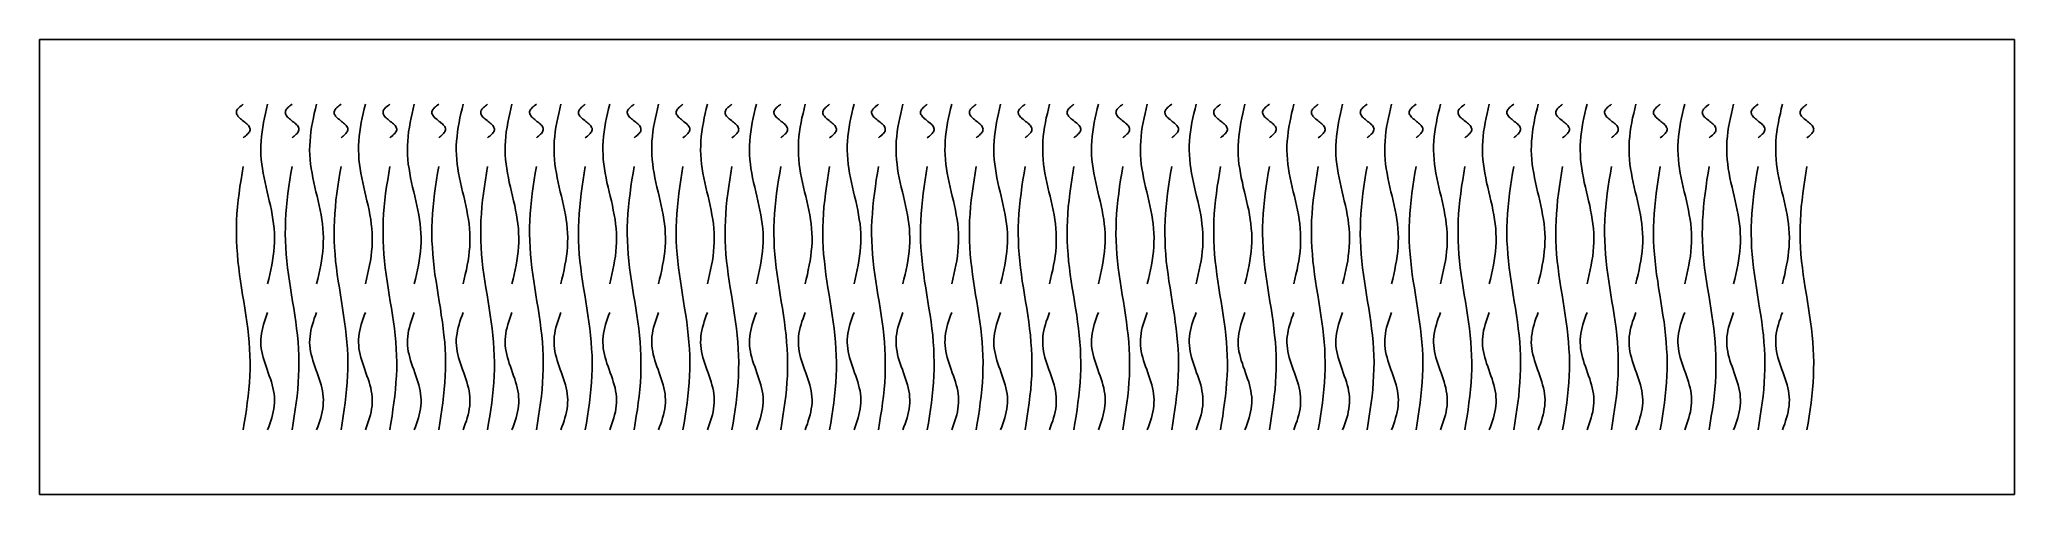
# Model space of a CAD drawing. Header units: millimetres. Extents: x 6 to 171, y 6 to 44.
import ezdxf

# ---------------------------------------------------------------- set-up
doc = ezdxf.new("R2010")
doc.units = ezdxf.units.MM
doc.layers.add('CUT', color=1, linetype='Continuous')

msp = doc.modelspace()

# ---------------------------------------------------------------- linework, layer by layer
at = {"layer": 'CUT'}
msp.add_lwpolyline([(6.01, 43.99), (6.15, 44), (170.85, 44), (170.99, 43.99), (171, 43.85), (171, 6.15), (170.99, 6.01), (170.85, 6), (6.15, 6), (6.01, 6.01), (6, 6.15), (6, 43.85), (6.01, 43.99)], close=True, dxfattribs=at)
for points in [[(23.02, 35.8), (23.11, 35.87), (23.2, 35.94), (23.29, 36.02), (23.36, 36.09), (23.43, 36.16), (23.49, 36.23), (23.54, 36.3), (23.57, 36.37), (23.59, 36.45), (23.59, 36.52), (23.58, 36.59), (23.55, 36.66), (23.52, 36.73), (23.46, 36.81), (23.4, 36.88), (23.33, 36.95), (23.24, 37.02), (23.16, 37.09), (23.07, 37.16), (22.97, 37.24), (22.88, 37.31), (22.8, 37.38), (22.72, 37.45), (22.64, 37.52), (22.58, 37.59), (22.53, 37.67), (22.49, 37.74), (22.46, 37.81), (22.45, 37.88), (22.45, 37.95), (22.47, 38.03), (22.5, 38.1), (22.55, 38.17), (22.61, 38.24), (22.68, 38.31), (22.75, 38.38), (22.84, 38.46), (22.93, 38.53), (23.02, 38.6)], [(25.06, 23.6), (25.15, 23.98), (25.24, 24.37), (25.33, 24.75), (25.41, 25.14), (25.47, 25.52), (25.53, 25.91), (25.58, 26.29), (25.61, 26.68), (25.63, 27.06), (25.63, 27.45), (25.62, 27.83), (25.6, 28.22), (25.56, 28.6), (25.5, 28.98), (25.44, 29.37), (25.37, 29.75), (25.29, 30.14), (25.2, 30.52), (25.11, 30.91), (25.02, 31.29), (24.93, 31.68), (24.84, 32.06), (24.76, 32.45), (24.68, 32.83), (24.62, 33.22), (24.57, 33.6), (24.53, 33.98), (24.5, 34.37), (24.49, 34.75), (24.49, 35.14), (24.51, 35.52), (24.55, 35.91), (24.59, 36.29), (24.65, 36.68), (24.72, 37.06), (24.8, 37.45), (24.88, 37.83), (24.97, 38.22), (25.06, 38.6)], [(27.1, 35.8), (27.19, 35.87), (27.28, 35.94), (27.37, 36.02), (27.45, 36.09), (27.52, 36.16), (27.57, 36.23), (27.62, 36.3), (27.65, 36.37), (27.67, 36.45), (27.67, 36.52), (27.66, 36.59), (27.64, 36.66), (27.6, 36.73), (27.55, 36.81), (27.48, 36.88), (27.41, 36.95), (27.33, 37.02), (27.24, 37.09), (27.15, 37.16), (27.06, 37.24), (26.97, 37.31), (26.88, 37.38), (26.8, 37.45), (26.72, 37.52), (26.66, 37.59), (26.61, 37.67), (26.57, 37.74), (26.54, 37.81), (26.53, 37.88), (26.54, 37.95), (26.55, 38.03), (26.59, 38.1), (26.63, 38.17), (26.69, 38.24), (26.76, 38.31), (26.84, 38.38), (26.92, 38.46), (27.01, 38.53), (27.1, 38.6)], [(29.14, 23.6), (29.24, 23.98), (29.33, 24.37), (29.41, 24.75), (29.49, 25.14), (29.56, 25.52), (29.61, 25.91), (29.66, 26.29), (29.69, 26.68), (29.71, 27.06), (29.72, 27.45), (29.7, 27.83), (29.68, 28.22), (29.64, 28.6), (29.59, 28.98), (29.52, 29.37), (29.45, 29.75), (29.37, 30.14), (29.28, 30.52), (29.19, 30.91), (29.1, 31.29), (29.01, 31.68), (28.92, 32.06), (28.84, 32.45), (28.77, 32.83), (28.7, 33.22), (28.65, 33.6), (28.61, 33.98), (28.58, 34.37), (28.57, 34.75), (28.58, 35.14), (28.6, 35.52), (28.63, 35.91), (28.67, 36.29), (28.73, 36.68), (28.8, 37.06), (28.88, 37.45), (28.96, 37.83), (29.05, 38.22), (29.14, 38.6)], [(31.19, 35.8), (31.28, 35.87), (31.37, 35.94), (31.45, 36.02), (31.53, 36.09), (31.6, 36.16), (31.66, 36.23), (31.7, 36.3), (31.73, 36.37), (31.75, 36.45), (31.76, 36.52), (31.75, 36.59), (31.72, 36.66), (31.68, 36.73), (31.63, 36.81), (31.56, 36.88), (31.49, 36.95), (31.41, 37.02), (31.32, 37.09), (31.23, 37.16), (31.14, 37.24), (31.05, 37.31), (30.96, 37.38), (30.88, 37.45), (30.81, 37.52), (30.74, 37.59), (30.69, 37.67), (30.65, 37.74), (30.63, 37.81), (30.61, 37.88), (30.62, 37.95), (30.64, 38.03), (30.67, 38.1), (30.72, 38.17), (30.77, 38.24), (30.84, 38.31), (30.92, 38.38), (31, 38.46), (31.09, 38.53), (31.19, 38.6)], [(33.23, 23.6), (33.32, 23.98), (33.41, 24.37), (33.49, 24.75), (33.57, 25.14), (33.64, 25.52), (33.7, 25.91), (33.74, 26.29), (33.78, 26.68), (33.79, 27.06), (33.8, 27.45), (33.79, 27.83), (33.76, 28.22), (33.72, 28.6), (33.67, 28.98), (33.61, 29.37), (33.53, 29.75), (33.45, 30.14), (33.36, 30.52), (33.27, 30.91), (33.18, 31.29), (33.09, 31.68), (33, 32.06), (32.92, 32.45), (32.85, 32.83), (32.78, 33.22), (32.73, 33.6), (32.69, 33.98), (32.67, 34.37), (32.66, 34.75), (32.66, 35.14), (32.68, 35.52), (32.71, 35.91), (32.76, 36.29), (32.81, 36.68), (32.88, 37.06), (32.96, 37.45), (33.05, 37.83), (33.13, 38.22), (33.23, 38.6)], [(35.27, 35.8), (35.36, 35.87), (35.45, 35.94), (35.53, 36.02), (35.61, 36.09), (35.68, 36.16), (35.74, 36.23), (35.78, 36.3), (35.82, 36.37), (35.84, 36.45), (35.84, 36.52), (35.83, 36.59), (35.8, 36.66), (35.76, 36.73), (35.71, 36.81), (35.65, 36.88), (35.57, 36.95), (35.49, 37.02), (35.4, 37.09), (35.31, 37.16), (35.22, 37.24), (35.13, 37.31), (35.04, 37.38), (34.96, 37.45), (34.89, 37.52), (34.83, 37.59), (34.77, 37.67), (34.73, 37.74), (34.71, 37.81), (34.7, 37.88), (34.7, 37.95), (34.72, 38.03), (34.75, 38.1), (34.8, 38.17), (34.86, 38.24), (34.92, 38.31), (35, 38.38), (35.09, 38.46), (35.18, 38.53), (35.27, 38.6)], [(37.31, 23.6), (37.4, 23.98), (37.49, 24.37), (37.57, 24.75), (37.65, 25.14), (37.72, 25.52), (37.78, 25.91), (37.83, 26.29), (37.86, 26.68), (37.88, 27.06), (37.88, 27.45), (37.87, 27.83), (37.84, 28.22), (37.8, 28.6), (37.75, 28.98), (37.69, 29.37), (37.61, 29.75), (37.53, 30.14), (37.45, 30.52), (37.35, 30.91), (37.26, 31.29), (37.17, 31.68), (37.08, 32.06), (37, 32.45), (36.93, 32.83), (36.87, 33.22), (36.81, 33.6), (36.77, 33.98), (36.75, 34.37), (36.74, 34.75), (36.74, 35.14), (36.76, 35.52), (36.79, 35.91), (36.84, 36.29), (36.9, 36.68), (36.97, 37.06), (37.04, 37.45), (37.13, 37.83), (37.22, 38.22), (37.31, 38.6)], [(39.35, 35.8), (39.44, 35.87), (39.53, 35.94), (39.62, 36.02), (39.69, 36.09), (39.76, 36.16), (39.82, 36.23), (39.87, 36.3), (39.9, 36.37), (39.92, 36.45), (39.92, 36.52), (39.91, 36.59), (39.88, 36.66), (39.85, 36.73), (39.79, 36.81), (39.73, 36.88), (39.66, 36.95), (39.57, 37.02), (39.49, 37.09), (39.4, 37.16), (39.3, 37.24), (39.21, 37.31), (39.13, 37.38), (39.04, 37.45), (38.97, 37.52), (38.91, 37.59), (38.86, 37.67), (38.82, 37.74), (38.79, 37.81), (38.78, 37.88), (38.78, 37.95), (38.8, 38.03), (38.83, 38.1), (38.88, 38.17), (38.94, 38.24), (39.01, 38.31), (39.08, 38.38), (39.17, 38.46), (39.26, 38.53), (39.35, 38.6)], [(41.39, 23.6), (41.48, 23.98), (41.57, 24.37), (41.66, 24.75), (41.73, 25.14), (41.8, 25.52), (41.86, 25.91), (41.91, 26.29), (41.94, 26.68), (41.96, 27.06), (41.96, 27.45), (41.95, 27.83), (41.93, 28.22), (41.89, 28.6), (41.83, 28.98), (41.77, 29.37), (41.7, 29.75), (41.62, 30.14), (41.53, 30.52), (41.44, 30.91), (41.35, 31.29), (41.25, 31.68), (41.17, 32.06), (41.09, 32.45), (41.01, 32.83), (40.95, 33.22), (40.9, 33.6), (40.86, 33.98), (40.83, 34.37), (40.82, 34.75), (40.82, 35.14), (40.84, 35.52), (40.88, 35.91), (40.92, 36.29), (40.98, 36.68), (41.05, 37.06), (41.13, 37.45), (41.21, 37.83), (41.3, 38.22), (41.39, 38.6)], [(43.43, 35.8), (43.52, 35.87), (43.61, 35.94), (43.7, 36.02), (43.78, 36.09), (43.84, 36.16), (43.9, 36.23), (43.95, 36.3), (43.98, 36.37), (44, 36.45), (44, 36.52), (43.99, 36.59), (43.97, 36.66), (43.93, 36.73), (43.88, 36.81), (43.81, 36.88), (43.74, 36.95), (43.66, 37.02), (43.57, 37.09), (43.48, 37.16), (43.39, 37.24), (43.3, 37.31), (43.21, 37.38), (43.13, 37.45), (43.05, 37.52), (42.99, 37.59), (42.94, 37.67), (42.9, 37.74), (42.87, 37.81), (42.86, 37.88), (42.87, 37.95), (42.88, 38.03), (42.92, 38.1), (42.96, 38.17), (43.02, 38.24), (43.09, 38.31), (43.17, 38.38), (43.25, 38.46), (43.34, 38.53), (43.43, 38.6)], [(45.47, 23.6), (45.57, 23.98), (45.65, 24.37), (45.74, 24.75), (45.82, 25.14), (45.89, 25.52), (45.94, 25.91), (45.99, 26.29), (46.02, 26.68), (46.04, 27.06), (46.04, 27.45), (46.03, 27.83), (46.01, 28.22), (45.97, 28.6), (45.92, 28.98), (45.85, 29.37), (45.78, 29.75), (45.7, 30.14), (45.61, 30.52), (45.52, 30.91), (45.43, 31.29), (45.34, 31.68), (45.25, 32.06), (45.17, 32.45), (45.09, 32.83), (45.03, 33.22), (44.98, 33.6), (44.94, 33.98), (44.91, 34.37), (44.9, 34.75), (44.91, 35.14), (44.92, 35.52), (44.96, 35.91), (45, 36.29), (45.06, 36.68), (45.13, 37.06), (45.21, 37.45), (45.29, 37.83), (45.38, 38.22), (45.47, 38.6)], [(47.52, 35.8), (47.61, 35.87), (47.7, 35.94), (47.78, 36.02), (47.86, 36.09), (47.93, 36.16), (47.99, 36.23), (48.03, 36.3), (48.06, 36.37), (48.08, 36.45), (48.09, 36.52), (48.07, 36.59), (48.05, 36.66), (48.01, 36.73), (47.96, 36.81), (47.89, 36.88), (47.82, 36.95), (47.74, 37.02), (47.65, 37.09), (47.56, 37.16), (47.47, 37.24), (47.38, 37.31), (47.29, 37.38), (47.21, 37.45), (47.14, 37.52), (47.07, 37.59), (47.02, 37.67), (46.98, 37.74), (46.96, 37.81), (46.94, 37.88), (46.95, 37.95), (46.97, 38.03), (47, 38.1), (47.04, 38.17), (47.1, 38.24), (47.17, 38.31), (47.25, 38.38), (47.33, 38.46), (47.42, 38.53), (47.52, 38.6)], [(49.56, 23.6), (49.65, 23.98), (49.74, 24.37), (49.82, 24.75), (49.9, 25.14), (49.97, 25.52), (50.03, 25.91), (50.07, 26.29), (50.11, 26.68), (50.12, 27.06), (50.13, 27.45), (50.12, 27.83), (50.09, 28.22), (50.05, 28.6), (50, 28.98), (49.94, 29.37), (49.86, 29.75), (49.78, 30.14), (49.69, 30.52), (49.6, 30.91), (49.51, 31.29), (49.42, 31.68), (49.33, 32.06), (49.25, 32.45), (49.18, 32.83), (49.11, 33.22), (49.06, 33.6), (49.02, 33.98), (49, 34.37), (48.99, 34.75), (48.99, 35.14), (49.01, 35.52), (49.04, 35.91), (49.09, 36.29), (49.14, 36.68), (49.21, 37.06), (49.29, 37.45), (49.38, 37.83), (49.46, 38.22), (49.56, 38.6)], [(51.6, 35.8), (51.69, 35.87), (51.78, 35.94), (51.86, 36.02), (51.94, 36.09), (52.01, 36.16), (52.07, 36.23), (52.11, 36.3), (52.15, 36.37), (52.16, 36.45), (52.17, 36.52), (52.16, 36.59), (52.13, 36.66), (52.09, 36.73), (52.04, 36.81), (51.98, 36.88), (51.9, 36.95), (51.82, 37.02), (51.73, 37.09), (51.64, 37.16), (51.55, 37.24), (51.46, 37.31), (51.37, 37.38), (51.29, 37.45), (51.22, 37.52), (51.15, 37.59), (51.1, 37.67), (51.06, 37.74), (51.04, 37.81), (51.03, 37.88), (51.03, 37.95), (51.05, 38.03), (51.08, 38.1), (51.13, 38.17), (51.19, 38.24), (51.25, 38.31), (51.33, 38.38), (51.42, 38.46), (51.51, 38.53), (51.6, 38.6)], [(53.64, 23.6), (53.73, 23.98), (53.82, 24.37), (53.9, 24.75), (53.98, 25.14), (54.05, 25.52), (54.11, 25.91), (54.15, 26.29), (54.19, 26.68), (54.21, 27.06), (54.21, 27.45), (54.2, 27.83), (54.17, 28.22), (54.13, 28.6), (54.08, 28.98), (54.02, 29.37), (53.94, 29.75), (53.86, 30.14), (53.78, 30.52), (53.68, 30.91), (53.59, 31.29), (53.5, 31.68), (53.41, 32.06), (53.33, 32.45), (53.26, 32.83), (53.2, 33.22), (53.14, 33.6), (53.1, 33.98), (53.08, 34.37), (53.07, 34.75), (53.07, 35.14), (53.09, 35.52), (53.12, 35.91), (53.17, 36.29), (53.23, 36.68), (53.3, 37.06), (53.37, 37.45), (53.46, 37.83), (53.55, 38.22), (53.64, 38.6)], [(55.68, 35.8), (55.77, 35.87), (55.86, 35.94), (55.95, 36.02), (56.02, 36.09), (56.09, 36.16), (56.15, 36.23), (56.2, 36.3), (56.23, 36.37), (56.25, 36.45), (56.25, 36.52), (56.24, 36.59), (56.21, 36.66), (56.17, 36.73), (56.12, 36.81), (56.06, 36.88), (55.99, 36.95), (55.9, 37.02), (55.82, 37.09), (55.73, 37.16), (55.63, 37.24), (55.54, 37.31), (55.46, 37.38), (55.37, 37.45), (55.3, 37.52), (55.24, 37.59), (55.18, 37.67), (55.15, 37.74), (55.12, 37.81), (55.11, 37.88), (55.11, 37.95), (55.13, 38.03), (55.16, 38.1), (55.21, 38.17), (55.27, 38.24), (55.34, 38.31), (55.41, 38.38), (55.5, 38.46), (55.59, 38.53), (55.68, 38.6)], [(57.72, 23.6), (57.81, 23.98), (57.9, 24.37), (57.99, 24.75), (58.06, 25.14), (58.13, 25.52), (58.19, 25.91), (58.24, 26.29), (58.27, 26.68), (58.29, 27.06), (58.29, 27.45), (58.28, 27.83), (58.26, 28.22), (58.22, 28.6), (58.16, 28.98), (58.1, 29.37), (58.03, 29.75), (57.95, 30.14), (57.86, 30.52), (57.77, 30.91), (57.68, 31.29), (57.58, 31.68), (57.5, 32.06), (57.42, 32.45), (57.34, 32.83), (57.28, 33.22), (57.23, 33.6), (57.19, 33.98), (57.16, 34.37), (57.15, 34.75), (57.15, 35.14), (57.17, 35.52), (57.2, 35.91), (57.25, 36.29), (57.31, 36.68), (57.38, 37.06), (57.46, 37.45), (57.54, 37.83), (57.63, 38.22), (57.72, 38.6)], [(59.76, 35.8), (59.85, 35.87), (59.94, 35.94), (60.03, 36.02), (60.11, 36.09), (60.17, 36.16), (60.23, 36.23), (60.28, 36.3), (60.31, 36.37), (60.33, 36.45), (60.33, 36.52), (60.32, 36.59), (60.3, 36.66), (60.26, 36.73), (60.2, 36.81), (60.14, 36.88), (60.07, 36.95), (59.99, 37.02), (59.9, 37.09), (59.81, 37.16), (59.72, 37.24), (59.63, 37.31), (59.54, 37.38), (59.46, 37.45), (59.38, 37.52), (59.32, 37.59), (59.27, 37.67), (59.23, 37.74), (59.2, 37.81), (59.19, 37.88), (59.19, 37.95), (59.21, 38.03), (59.25, 38.1), (59.29, 38.17), (59.35, 38.24), (59.42, 38.31), (59.5, 38.38), (59.58, 38.46), (59.67, 38.53), (59.76, 38.6)], [(61.8, 23.6), (61.9, 23.98), (61.98, 24.37), (62.07, 24.75), (62.15, 25.14), (62.22, 25.52), (62.27, 25.91), (62.32, 26.29), (62.35, 26.68), (62.37, 27.06), (62.37, 27.45), (62.36, 27.83), (62.34, 28.22), (62.3, 28.6), (62.25, 28.98), (62.18, 29.37), (62.11, 29.75), (62.03, 30.14), (61.94, 30.52), (61.85, 30.91), (61.76, 31.29), (61.67, 31.68), (61.58, 32.06), (61.5, 32.45), (61.42, 32.83), (61.36, 33.22), (61.31, 33.6), (61.27, 33.98), (61.24, 34.37), (61.23, 34.75), (61.24, 35.14), (61.25, 35.52), (61.29, 35.91), (61.33, 36.29), (61.39, 36.68), (61.46, 37.06), (61.54, 37.45), (61.62, 37.83), (61.71, 38.22), (61.8, 38.6)], [(63.84, 35.8), (63.94, 35.87), (64.03, 35.94), (64.11, 36.02), (64.19, 36.09), (64.26, 36.16), (64.31, 36.23), (64.36, 36.3), (64.39, 36.37), (64.41, 36.45), (64.42, 36.52), (64.4, 36.59), (64.38, 36.66), (64.34, 36.73), (64.29, 36.81), (64.22, 36.88), (64.15, 36.95), (64.07, 37.02), (63.98, 37.09), (63.89, 37.16), (63.8, 37.24), (63.71, 37.31), (63.62, 37.38), (63.54, 37.45), (63.47, 37.52), (63.4, 37.59), (63.35, 37.67), (63.31, 37.74), (63.28, 37.81), (63.27, 37.88), (63.28, 37.95), (63.3, 38.03), (63.33, 38.1), (63.37, 38.17), (63.43, 38.24), (63.5, 38.31), (63.58, 38.38), (63.66, 38.46), (63.75, 38.53), (63.84, 38.6)], [(65.89, 23.6), (65.98, 23.98), (66.07, 24.37), (66.15, 24.75), (66.23, 25.14), (66.3, 25.52), (66.36, 25.91), (66.4, 26.29), (66.43, 26.68), (66.45, 27.06), (66.46, 27.45), (66.45, 27.83), (66.42, 28.22), (66.38, 28.6), (66.33, 28.98), (66.26, 29.37), (66.19, 29.75), (66.11, 30.14), (66.02, 30.52), (65.93, 30.91), (65.84, 31.29), (65.75, 31.68), (65.66, 32.06), (65.58, 32.45), (65.51, 32.83), (65.44, 33.22), (65.39, 33.6), (65.35, 33.98), (65.33, 34.37), (65.31, 34.75), (65.32, 35.14), (65.34, 35.52), (65.37, 35.91), (65.42, 36.29), (65.47, 36.68), (65.54, 37.06), (65.62, 37.45), (65.7, 37.83), (65.79, 38.22), (65.89, 38.6)], [(67.93, 35.8), (68.02, 35.87), (68.11, 35.94), (68.19, 36.02), (68.27, 36.09), (68.34, 36.16), (68.4, 36.23), (68.44, 36.3), (68.48, 36.37), (68.49, 36.45), (68.5, 36.52), (68.49, 36.59), (68.46, 36.66), (68.42, 36.73), (68.37, 36.81), (68.31, 36.88), (68.23, 36.95), (68.15, 37.02), (68.06, 37.09), (67.97, 37.16), (67.88, 37.24), (67.79, 37.31), (67.7, 37.38), (67.62, 37.45), (67.55, 37.52), (67.48, 37.59), (67.43, 37.67), (67.39, 37.74), (67.37, 37.81), (67.36, 37.88), (67.36, 37.95), (67.38, 38.03), (67.41, 38.1), (67.46, 38.17), (67.51, 38.24), (67.58, 38.31), (67.66, 38.38), (67.75, 38.46), (67.84, 38.53), (67.93, 38.6)], [(69.97, 23.6), (70.06, 23.98), (70.15, 24.37), (70.23, 24.75), (70.31, 25.14), (70.38, 25.52), (70.44, 25.91), (70.48, 26.29), (70.52, 26.68), (70.54, 27.06), (70.54, 27.45), (70.53, 27.83), (70.5, 28.22), (70.46, 28.6), (70.41, 28.98), (70.35, 29.37), (70.27, 29.75), (70.19, 30.14), (70.1, 30.52), (70.01, 30.91), (69.92, 31.29), (69.83, 31.68), (69.74, 32.06), (69.66, 32.45), (69.59, 32.83), (69.53, 33.22), (69.47, 33.6), (69.43, 33.98), (69.41, 34.37), (69.4, 34.75), (69.4, 35.14), (69.42, 35.52), (69.45, 35.91), (69.5, 36.29), (69.56, 36.68), (69.62, 37.06), (69.7, 37.45), (69.79, 37.83), (69.88, 38.22), (69.97, 38.6)], [(72.01, 35.8), (72.1, 35.87), (72.19, 35.94), (72.28, 36.02), (72.35, 36.09), (72.42, 36.16), (72.48, 36.23), (72.53, 36.3), (72.56, 36.37), (72.58, 36.45), (72.58, 36.52), (72.57, 36.59), (72.54, 36.66), (72.5, 36.73), (72.45, 36.81), (72.39, 36.88), (72.31, 36.95), (72.23, 37.02), (72.15, 37.09), (72.06, 37.16), (71.96, 37.24), (71.87, 37.31), (71.79, 37.38), (71.7, 37.45), (71.63, 37.52), (71.57, 37.59), (71.51, 37.67), (71.48, 37.74), (71.45, 37.81), (71.44, 37.88), (71.44, 37.95), (71.46, 38.03), (71.49, 38.1), (71.54, 38.17), (71.6, 38.24), (71.67, 38.31), (71.74, 38.38), (71.83, 38.46), (71.92, 38.53), (72.01, 38.6)], [(74.05, 23.6), (74.14, 23.98), (74.23, 24.37), (74.32, 24.75), (74.39, 25.14), (74.46, 25.52), (74.52, 25.91), (74.57, 26.29), (74.6, 26.68), (74.62, 27.06), (74.62, 27.45), (74.61, 27.83), (74.58, 28.22), (74.55, 28.6), (74.49, 28.98), (74.43, 29.37), (74.36, 29.75), (74.27, 30.14), (74.19, 30.52), (74.1, 30.91), (74, 31.29), (73.91, 31.68), (73.83, 32.06), (73.75, 32.45), (73.67, 32.83), (73.61, 33.22), (73.56, 33.6), (73.52, 33.98), (73.49, 34.37), (73.48, 34.75), (73.48, 35.14), (73.5, 35.52), (73.53, 35.91), (73.58, 36.29), (73.64, 36.68), (73.71, 37.06), (73.78, 37.45), (73.87, 37.83), (73.96, 38.22), (74.05, 38.6)], [(76.09, 35.8), (76.18, 35.87), (76.27, 35.94), (76.36, 36.02), (76.44, 36.09), (76.5, 36.16), (76.56, 36.23), (76.61, 36.3), (76.64, 36.37), (76.66, 36.45), (76.66, 36.52), (76.65, 36.59), (76.63, 36.66), (76.59, 36.73), (76.53, 36.81), (76.47, 36.88), (76.4, 36.95), (76.32, 37.02), (76.23, 37.09), (76.14, 37.16), (76.05, 37.24), (75.96, 37.31), (75.87, 37.38), (75.79, 37.45), (75.71, 37.52), (75.65, 37.59), (75.6, 37.67), (75.56, 37.74), (75.53, 37.81), (75.52, 37.88), (75.52, 37.95), (75.54, 38.03), (75.58, 38.1), (75.62, 38.17), (75.68, 38.24), (75.75, 38.31), (75.83, 38.38), (75.91, 38.46), (76, 38.53), (76.09, 38.6)], [(78.13, 23.6), (78.22, 23.98), (78.31, 24.37), (78.4, 24.75), (78.48, 25.14), (78.55, 25.52), (78.6, 25.91), (78.65, 26.29), (78.68, 26.68), (78.7, 27.06), (78.7, 27.45), (78.69, 27.83), (78.67, 28.22), (78.63, 28.6), (78.58, 28.98), (78.51, 29.37), (78.44, 29.75), (78.36, 30.14), (78.27, 30.52), (78.18, 30.91), (78.09, 31.29), (78, 31.68), (77.91, 32.06), (77.83, 32.45), (77.75, 32.83), (77.69, 33.22), (77.64, 33.6), (77.6, 33.98), (77.57, 34.37), (77.56, 34.75), (77.57, 35.14), (77.58, 35.52), (77.62, 35.91), (77.66, 36.29), (77.72, 36.68), (77.79, 37.06), (77.87, 37.45), (77.95, 37.83), (78.04, 38.22), (78.13, 38.6)], [(80.17, 35.8), (80.27, 35.87), (80.36, 35.94), (80.44, 36.02), (80.52, 36.09), (80.59, 36.16), (80.64, 36.23), (80.69, 36.3), (80.72, 36.37), (80.74, 36.45), (80.75, 36.52), (80.73, 36.59), (80.71, 36.66), (80.67, 36.73), (80.62, 36.81), (80.55, 36.88), (80.48, 36.95), (80.4, 37.02), (80.31, 37.09), (80.22, 37.16), (80.13, 37.24), (80.04, 37.31), (79.95, 37.38), (79.87, 37.45), (79.8, 37.52), (79.73, 37.59), (79.68, 37.67), (79.64, 37.74), (79.61, 37.81), (79.6, 37.88), (79.61, 37.95), (79.63, 38.03), (79.66, 38.1), (79.7, 38.17), (79.76, 38.24), (79.83, 38.31), (79.91, 38.38), (79.99, 38.46), (80.08, 38.53), (80.17, 38.6)], [(82.22, 23.6), (82.31, 23.98), (82.4, 24.37), (82.48, 24.75), (82.56, 25.14), (82.63, 25.52), (82.69, 25.91), (82.73, 26.29), (82.76, 26.68), (82.78, 27.06), (82.79, 27.45), (82.78, 27.83), (82.75, 28.22), (82.71, 28.6), (82.66, 28.98), (82.59, 29.37), (82.52, 29.75), (82.44, 30.14), (82.35, 30.52), (82.26, 30.91), (82.17, 31.29), (82.08, 31.68), (81.99, 32.06), (81.91, 32.45), (81.84, 32.83), (81.77, 33.22), (81.72, 33.6), (81.68, 33.98), (81.66, 34.37), (81.64, 34.75), (81.65, 35.14), (81.67, 35.52), (81.7, 35.91), (81.75, 36.29), (81.8, 36.68), (81.87, 37.06), (81.95, 37.45), (82.03, 37.83), (82.12, 38.22), (82.22, 38.6)], [(84.26, 35.8), (84.35, 35.87), (84.44, 35.94), (84.52, 36.02), (84.6, 36.09), (84.67, 36.16), (84.73, 36.23), (84.77, 36.3), (84.81, 36.37), (84.82, 36.45), (84.83, 36.52), (84.82, 36.59), (84.79, 36.66), (84.75, 36.73), (84.7, 36.81), (84.64, 36.88), (84.56, 36.95), (84.48, 37.02), (84.39, 37.09), (84.3, 37.16), (84.21, 37.24), (84.12, 37.31), (84.03, 37.38), (83.95, 37.45), (83.88, 37.52), (83.81, 37.59), (83.76, 37.67), (83.72, 37.74), (83.7, 37.81), (83.69, 37.88), (83.69, 37.95), (83.71, 38.03), (83.74, 38.1), (83.79, 38.17), (83.84, 38.24), (83.91, 38.31), (83.99, 38.38), (84.08, 38.46), (84.16, 38.53), (84.26, 38.6)], [(86.3, 23.6), (86.39, 23.98), (86.48, 24.37), (86.56, 24.75), (86.64, 25.14), (86.71, 25.52), (86.77, 25.91), (86.81, 26.29), (86.85, 26.68), (86.87, 27.06), (86.87, 27.45), (86.86, 27.83), (86.83, 28.22), (86.79, 28.6), (86.74, 28.98), (86.68, 29.37), (86.6, 29.75), (86.52, 30.14), (86.43, 30.52), (86.34, 30.91), (86.25, 31.29), (86.16, 31.68), (86.07, 32.06), (85.99, 32.45), (85.92, 32.83), (85.86, 33.22), (85.8, 33.6), (85.76, 33.98), (85.74, 34.37), (85.73, 34.75), (85.73, 35.14), (85.75, 35.52), (85.78, 35.91), (85.83, 36.29), (85.89, 36.68), (85.95, 37.06), (86.03, 37.45), (86.12, 37.83), (86.21, 38.22), (86.3, 38.6)], [(88.34, 35.8), (88.43, 35.87), (88.52, 35.94), (88.6, 36.02), (88.68, 36.09), (88.75, 36.16), (88.81, 36.23), (88.86, 36.3), (88.89, 36.37), (88.91, 36.45), (88.91, 36.52), (88.9, 36.59), (88.87, 36.66), (88.83, 36.73), (88.78, 36.81), (88.72, 36.88), (88.64, 36.95), (88.56, 37.02), (88.48, 37.09), (88.38, 37.16), (88.29, 37.24), (88.2, 37.31), (88.11, 37.38), (88.03, 37.45), (87.96, 37.52), (87.9, 37.59), (87.84, 37.67), (87.8, 37.74), (87.78, 37.81), (87.77, 37.88), (87.77, 37.95), (87.79, 38.03), (87.82, 38.1), (87.87, 38.17), (87.93, 38.24), (88, 38.31), (88.07, 38.38), (88.16, 38.46), (88.25, 38.53), (88.34, 38.6)], [(90.38, 23.6), (90.47, 23.98), (90.56, 24.37), (90.65, 24.75), (90.72, 25.14), (90.79, 25.52), (90.85, 25.91), (90.9, 26.29), (90.93, 26.68), (90.95, 27.06), (90.95, 27.45), (90.94, 27.83), (90.91, 28.22), (90.88, 28.6), (90.82, 28.98), (90.76, 29.37), (90.69, 29.75), (90.6, 30.14), (90.52, 30.52), (90.43, 30.91), (90.33, 31.29), (90.24, 31.68), (90.16, 32.06), (90.07, 32.45), (90, 32.83), (89.94, 33.22), (89.89, 33.6), (89.85, 33.98), (89.82, 34.37), (89.81, 34.75), (89.81, 35.14), (89.83, 35.52), (89.86, 35.91), (89.91, 36.29), (89.97, 36.68), (90.04, 37.06), (90.11, 37.45), (90.2, 37.83), (90.29, 38.22), (90.38, 38.6)], [(92.42, 35.8), (92.51, 35.87), (92.6, 35.94), (92.69, 36.02), (92.76, 36.09), (92.83, 36.16), (92.89, 36.23), (92.94, 36.3), (92.97, 36.37), (92.99, 36.45), (92.99, 36.52), (92.98, 36.59), (92.96, 36.66), (92.92, 36.73), (92.86, 36.81), (92.8, 36.88), (92.73, 36.95), (92.65, 37.02), (92.56, 37.09), (92.47, 37.16), (92.38, 37.24), (92.28, 37.31), (92.2, 37.38), (92.12, 37.45), (92.04, 37.52), (91.98, 37.59), (91.93, 37.67), (91.89, 37.74), (91.86, 37.81), (91.85, 37.88), (91.85, 37.95), (91.87, 38.03), (91.91, 38.1), (91.95, 38.17), (92.01, 38.24), (92.08, 38.31), (92.16, 38.38), (92.24, 38.46), (92.33, 38.53), (92.42, 38.6)], [(94.46, 23.6), (94.55, 23.98), (94.64, 24.37), (94.73, 24.75), (94.81, 25.14), (94.87, 25.52), (94.93, 25.91), (94.98, 26.29), (95.01, 26.68), (95.03, 27.06), (95.03, 27.45), (95.02, 27.83), (95, 28.22), (94.96, 28.6), (94.91, 28.98), (94.84, 29.37), (94.77, 29.75), (94.69, 30.14), (94.6, 30.52), (94.51, 30.91), (94.42, 31.29), (94.33, 31.68), (94.24, 32.06), (94.16, 32.45), (94.08, 32.83), (94.02, 33.22), (93.97, 33.6), (93.93, 33.98), (93.9, 34.37), (93.89, 34.75), (93.9, 35.14), (93.91, 35.52), (93.95, 35.91), (93.99, 36.29), (94.05, 36.68), (94.12, 37.06), (94.2, 37.45), (94.28, 37.83), (94.37, 38.22), (94.46, 38.6)], [(96.5, 35.8), (96.6, 35.87), (96.68, 35.94), (96.77, 36.02), (96.85, 36.09), (96.92, 36.16), (96.97, 36.23), (97.02, 36.3), (97.05, 36.37), (97.07, 36.45), (97.07, 36.52), (97.06, 36.59), (97.04, 36.66), (97, 36.73), (96.95, 36.81), (96.88, 36.88), (96.81, 36.95), (96.73, 37.02), (96.64, 37.09), (96.55, 37.16), (96.46, 37.24), (96.37, 37.31), (96.28, 37.38), (96.2, 37.45), (96.12, 37.52), (96.06, 37.59), (96.01, 37.67), (95.97, 37.74), (95.94, 37.81), (95.93, 37.88), (95.94, 37.95), (95.95, 38.03), (95.99, 38.1), (96.03, 38.17), (96.09, 38.24), (96.16, 38.31), (96.24, 38.38), (96.32, 38.46), (96.41, 38.53), (96.5, 38.6)], [(98.55, 23.6), (98.64, 23.98), (98.73, 24.37), (98.81, 24.75), (98.89, 25.14), (98.96, 25.52), (99.02, 25.91), (99.06, 26.29), (99.09, 26.68), (99.11, 27.06), (99.12, 27.45), (99.1, 27.83), (99.08, 28.22), (99.04, 28.6), (98.99, 28.98), (98.92, 29.37), (98.85, 29.75), (98.77, 30.14), (98.68, 30.52), (98.59, 30.91), (98.5, 31.29), (98.41, 31.68), (98.32, 32.06), (98.24, 32.45), (98.17, 32.83), (98.1, 33.22), (98.05, 33.6), (98.01, 33.98), (97.99, 34.37), (97.97, 34.75), (97.98, 35.14), (98, 35.52), (98.03, 35.91), (98.07, 36.29), (98.13, 36.68), (98.2, 37.06), (98.28, 37.45), (98.36, 37.83), (98.45, 38.22), (98.55, 38.6)], [(100.59, 35.8), (100.68, 35.87), (100.77, 35.94), (100.85, 36.02), (100.93, 36.09), (101, 36.16), (101.06, 36.23), (101.1, 36.3), (101.14, 36.37), (101.15, 36.45), (101.16, 36.52), (101.15, 36.59), (101.12, 36.66), (101.08, 36.73), (101.03, 36.81), (100.97, 36.88), (100.89, 36.95), (100.81, 37.02), (100.72, 37.09), (100.63, 37.16), (100.54, 37.24), (100.45, 37.31), (100.36, 37.38), (100.28, 37.45), (100.21, 37.52), (100.14, 37.59), (100.09, 37.67), (100.05, 37.74), (100.03, 37.81), (100.02, 37.88), (100.02, 37.95), (100.04, 38.03), (100.07, 38.1), (100.12, 38.17), (100.17, 38.24), (100.24, 38.31), (100.32, 38.38), (100.41, 38.46), (100.49, 38.53), (100.59, 38.6)], [(102.63, 23.6), (102.72, 23.98), (102.81, 24.37), (102.89, 24.75), (102.97, 25.14), (103.04, 25.52), (103.1, 25.91), (103.14, 26.29), (103.18, 26.68), (103.19, 27.06), (103.2, 27.45), (103.19, 27.83), (103.16, 28.22), (103.12, 28.6), (103.07, 28.98), (103.01, 29.37), (102.93, 29.75), (102.85, 30.14), (102.76, 30.52), (102.67, 30.91), (102.58, 31.29), (102.49, 31.68), (102.4, 32.06), (102.32, 32.45), (102.25, 32.83), (102.18, 33.22), (102.13, 33.6), (102.09, 33.98), (102.07, 34.37), (102.06, 34.75), (102.06, 35.14), (102.08, 35.52), (102.11, 35.91), (102.16, 36.29), (102.22, 36.68), (102.28, 37.06), (102.36, 37.45), (102.45, 37.83), (102.54, 38.22), (102.63, 38.6)], [(104.67, 35.8), (104.76, 35.87), (104.85, 35.94), (104.93, 36.02), (105.01, 36.09), (105.08, 36.16), (105.14, 36.23), (105.18, 36.3), (105.22, 36.37), (105.24, 36.45), (105.24, 36.52), (105.23, 36.59), (105.2, 36.66), (105.16, 36.73), (105.11, 36.81), (105.05, 36.88), (104.97, 36.95), (104.89, 37.02), (104.81, 37.09), (104.71, 37.16), (104.62, 37.24), (104.53, 37.31), (104.44, 37.38), (104.36, 37.45), (104.29, 37.52), (104.23, 37.59), (104.17, 37.67), (104.13, 37.74), (104.11, 37.81), (104.1, 37.88), (104.1, 37.95), (104.12, 38.03), (104.15, 38.1), (104.2, 38.17), (104.26, 38.24), (104.33, 38.31), (104.4, 38.38), (104.49, 38.46), (104.58, 38.53), (104.67, 38.6)], [(106.71, 23.6), (106.8, 23.98), (106.89, 24.37), (106.98, 24.75), (107.05, 25.14), (107.12, 25.52), (107.18, 25.91), (107.23, 26.29), (107.26, 26.68), (107.28, 27.06), (107.28, 27.45), (107.27, 27.83), (107.24, 28.22), (107.2, 28.6), (107.15, 28.98), (107.09, 29.37), (107.02, 29.75), (106.93, 30.14), (106.85, 30.52), (106.76, 30.91), (106.66, 31.29), (106.57, 31.68), (106.49, 32.06), (106.4, 32.45), (106.33, 32.83), (106.27, 33.22), (106.21, 33.6), (106.18, 33.98), (106.15, 34.37), (106.14, 34.75), (106.14, 35.14), (106.16, 35.52), (106.19, 35.91), (106.24, 36.29), (106.3, 36.68), (106.37, 37.06), (106.44, 37.45), (106.53, 37.83), (106.62, 38.22), (106.71, 38.6)], [(108.75, 35.8), (108.84, 35.87), (108.93, 35.94), (109.02, 36.02), (109.09, 36.09), (109.16, 36.16), (109.22, 36.23), (109.27, 36.3), (109.3, 36.37), (109.32, 36.45), (109.32, 36.52), (109.31, 36.59), (109.29, 36.66), (109.25, 36.73), (109.19, 36.81), (109.13, 36.88), (109.06, 36.95), (108.98, 37.02), (108.89, 37.09), (108.8, 37.16), (108.71, 37.24), (108.61, 37.31), (108.53, 37.38), (108.45, 37.45), (108.37, 37.52), (108.31, 37.59), (108.26, 37.67), (108.22, 37.74), (108.19, 37.81), (108.18, 37.88), (108.18, 37.95), (108.2, 38.03), (108.23, 38.1), (108.28, 38.17), (108.34, 38.24), (108.41, 38.31), (108.49, 38.38), (108.57, 38.46), (108.66, 38.53), (108.75, 38.6)], [(110.79, 23.6), (110.88, 23.98), (110.97, 24.37), (111.06, 24.75), (111.14, 25.14), (111.2, 25.52), (111.26, 25.91), (111.31, 26.29), (111.34, 26.68), (111.36, 27.06), (111.36, 27.45), (111.35, 27.83), (111.33, 28.22), (111.29, 28.6), (111.23, 28.98), (111.17, 29.37), (111.1, 29.75), (111.02, 30.14), (110.93, 30.52), (110.84, 30.91), (110.75, 31.29), (110.66, 31.68), (110.57, 32.06), (110.49, 32.45), (110.41, 32.83), (110.35, 33.22), (110.3, 33.6), (110.26, 33.98), (110.23, 34.37), (110.22, 34.75), (110.22, 35.14), (110.24, 35.52), (110.28, 35.91), (110.32, 36.29), (110.38, 36.68), (110.45, 37.06), (110.53, 37.45), (110.61, 37.83), (110.7, 38.22), (110.79, 38.6)], [(112.83, 35.8), (112.93, 35.87), (113.01, 35.94), (113.1, 36.02), (113.18, 36.09), (113.25, 36.16), (113.3, 36.23), (113.35, 36.3), (113.38, 36.37), (113.4, 36.45), (113.4, 36.52), (113.39, 36.59), (113.37, 36.66), (113.33, 36.73), (113.28, 36.81), (113.21, 36.88), (113.14, 36.95), (113.06, 37.02), (112.97, 37.09), (112.88, 37.16), (112.79, 37.24), (112.7, 37.31), (112.61, 37.38), (112.53, 37.45), (112.45, 37.52), (112.39, 37.59), (112.34, 37.67), (112.3, 37.74), (112.27, 37.81), (112.26, 37.88), (112.27, 37.95), (112.28, 38.03), (112.32, 38.1), (112.36, 38.17), (112.42, 38.24), (112.49, 38.31), (112.57, 38.38), (112.65, 38.46), (112.74, 38.53), (112.83, 38.6)], [(114.87, 23.6), (114.97, 23.98), (115.06, 24.37), (115.14, 24.75), (115.22, 25.14), (115.29, 25.52), (115.34, 25.91), (115.39, 26.29), (115.42, 26.68), (115.44, 27.06), (115.45, 27.45), (115.43, 27.83), (115.41, 28.22), (115.37, 28.6), (115.32, 28.98), (115.25, 29.37), (115.18, 29.75), (115.1, 30.14), (115.01, 30.52), (114.92, 30.91), (114.83, 31.29), (114.74, 31.68), (114.65, 32.06), (114.57, 32.45), (114.5, 32.83), (114.43, 33.22), (114.38, 33.6), (114.34, 33.98), (114.31, 34.37), (114.3, 34.75), (114.31, 35.14), (114.33, 35.52), (114.36, 35.91), (114.4, 36.29), (114.46, 36.68), (114.53, 37.06), (114.61, 37.45), (114.69, 37.83), (114.78, 38.22), (114.87, 38.6)], [(116.92, 35.8), (117.01, 35.87), (117.1, 35.94), (117.18, 36.02), (117.26, 36.09), (117.33, 36.16), (117.39, 36.23), (117.43, 36.3), (117.46, 36.37), (117.48, 36.45), (117.49, 36.52), (117.48, 36.59), (117.45, 36.66), (117.41, 36.73), (117.36, 36.81), (117.29, 36.88), (117.22, 36.95), (117.14, 37.02), (117.05, 37.09), (116.96, 37.16), (116.87, 37.24), (116.78, 37.31), (116.69, 37.38), (116.61, 37.45), (116.54, 37.52), (116.47, 37.59), (116.42, 37.67), (116.38, 37.74), (116.36, 37.81), (116.34, 37.88), (116.35, 37.95), (116.37, 38.03), (116.4, 38.1), (116.45, 38.17), (116.5, 38.24), (116.57, 38.31), (116.65, 38.38), (116.73, 38.46), (116.82, 38.53), (116.92, 38.6)], [(118.96, 23.6), (119.05, 23.98), (119.14, 24.37), (119.22, 24.75), (119.3, 25.14), (119.37, 25.52), (119.43, 25.91), (119.47, 26.29), (119.51, 26.68), (119.52, 27.06), (119.53, 27.45), (119.52, 27.83), (119.49, 28.22), (119.45, 28.6), (119.4, 28.98), (119.34, 29.37), (119.26, 29.75), (119.18, 30.14), (119.09, 30.52), (119, 30.91), (118.91, 31.29), (118.82, 31.68), (118.73, 32.06), (118.65, 32.45), (118.58, 32.83), (118.51, 33.22), (118.46, 33.6), (118.42, 33.98), (118.4, 34.37), (118.39, 34.75), (118.39, 35.14), (118.41, 35.52), (118.44, 35.91), (118.49, 36.29), (118.54, 36.68), (118.61, 37.06), (118.69, 37.45), (118.78, 37.83), (118.87, 38.22), (118.96, 38.6)], [(121, 35.8), (121.09, 35.87), (121.18, 35.94), (121.26, 36.02), (121.34, 36.09), (121.41, 36.16), (121.47, 36.23), (121.51, 36.3), (121.55, 36.37), (121.57, 36.45), (121.57, 36.52), (121.56, 36.59), (121.53, 36.66), (121.49, 36.73), (121.44, 36.81), (121.38, 36.88), (121.3, 36.95), (121.22, 37.02), (121.13, 37.09), (121.04, 37.16), (120.95, 37.24), (120.86, 37.31), (120.77, 37.38), (120.69, 37.45), (120.62, 37.52), (120.56, 37.59), (120.5, 37.67), (120.46, 37.74), (120.44, 37.81), (120.43, 37.88), (120.43, 37.95), (120.45, 38.03), (120.48, 38.1), (120.53, 38.17), (120.59, 38.24), (120.65, 38.31), (120.73, 38.38), (120.82, 38.46), (120.91, 38.53), (121, 38.6)], [(123.04, 23.6), (123.13, 23.98), (123.22, 24.37), (123.31, 24.75), (123.38, 25.14), (123.45, 25.52), (123.51, 25.91), (123.56, 26.29), (123.59, 26.68), (123.61, 27.06), (123.61, 27.45), (123.6, 27.83), (123.57, 28.22), (123.53, 28.6), (123.48, 28.98), (123.42, 29.37), (123.34, 29.75), (123.26, 30.14), (123.18, 30.52), (123.09, 30.91), (122.99, 31.29), (122.9, 31.68), (122.82, 32.06), (122.73, 32.45), (122.66, 32.83), (122.6, 33.22), (122.54, 33.6), (122.51, 33.98), (122.48, 34.37), (122.47, 34.75), (122.47, 35.14), (122.49, 35.52), (122.52, 35.91), (122.57, 36.29), (122.63, 36.68), (122.7, 37.06), (122.77, 37.45), (122.86, 37.83), (122.95, 38.22), (123.04, 38.6)], [(125.08, 35.8), (125.17, 35.87), (125.26, 35.94), (125.35, 36.02), (125.42, 36.09), (125.49, 36.16), (125.55, 36.23), (125.6, 36.3), (125.63, 36.37), (125.65, 36.45), (125.65, 36.52), (125.64, 36.59), (125.61, 36.66), (125.58, 36.73), (125.52, 36.81), (125.46, 36.88), (125.39, 36.95), (125.3, 37.02), (125.22, 37.09), (125.13, 37.16), (125.03, 37.24), (124.94, 37.31), (124.86, 37.38), (124.78, 37.45), (124.7, 37.52), (124.64, 37.59), (124.59, 37.67), (124.55, 37.74), (124.52, 37.81), (124.51, 37.88), (124.51, 37.95), (124.53, 38.03), (124.56, 38.1), (124.61, 38.17), (124.67, 38.24), (124.74, 38.31), (124.81, 38.38), (124.9, 38.46), (124.99, 38.53), (125.08, 38.6)], [(127.12, 23.6), (127.21, 23.98), (127.3, 24.37), (127.39, 24.75), (127.47, 25.14), (127.53, 25.52), (127.59, 25.91), (127.64, 26.29), (127.67, 26.68), (127.69, 27.06), (127.69, 27.45), (127.68, 27.83), (127.66, 28.22), (127.62, 28.6), (127.56, 28.98), (127.5, 29.37), (127.43, 29.75), (127.35, 30.14), (127.26, 30.52), (127.17, 30.91), (127.08, 31.29), (126.99, 31.68), (126.9, 32.06), (126.82, 32.45), (126.74, 32.83), (126.68, 33.22), (126.63, 33.6), (126.59, 33.98), (126.56, 34.37), (126.55, 34.75), (126.55, 35.14), (126.57, 35.52), (126.61, 35.91), (126.65, 36.29), (126.71, 36.68), (126.78, 37.06), (126.86, 37.45), (126.94, 37.83), (127.03, 38.22), (127.12, 38.6)], [(129.16, 35.8), (129.25, 35.87), (129.34, 35.94), (129.43, 36.02), (129.51, 36.09), (129.58, 36.16), (129.63, 36.23), (129.68, 36.3), (129.71, 36.37), (129.73, 36.45), (129.73, 36.52), (129.72, 36.59), (129.7, 36.66), (129.66, 36.73), (129.61, 36.81), (129.54, 36.88), (129.47, 36.95), (129.39, 37.02), (129.3, 37.09), (129.21, 37.16), (129.12, 37.24), (129.03, 37.31), (128.94, 37.38), (128.86, 37.45), (128.78, 37.52), (128.72, 37.59), (128.67, 37.67), (128.63, 37.74), (128.6, 37.81), (128.59, 37.88), (128.6, 37.95), (128.61, 38.03), (128.65, 38.1), (128.69, 38.17), (128.75, 38.24), (128.82, 38.31), (128.9, 38.38), (128.98, 38.46), (129.07, 38.53), (129.16, 38.6)], [(131.2, 23.6), (131.3, 23.98), (131.39, 24.37), (131.47, 24.75), (131.55, 25.14), (131.62, 25.52), (131.67, 25.91), (131.72, 26.29), (131.75, 26.68), (131.77, 27.06), (131.78, 27.45), (131.76, 27.83), (131.74, 28.22), (131.7, 28.6), (131.65, 28.98), (131.58, 29.37), (131.51, 29.75), (131.43, 30.14), (131.34, 30.52), (131.25, 30.91), (131.16, 31.29), (131.07, 31.68), (130.98, 32.06), (130.9, 32.45), (130.83, 32.83), (130.76, 33.22), (130.71, 33.6), (130.67, 33.98), (130.64, 34.37), (130.63, 34.75), (130.64, 35.14), (130.66, 35.52), (130.69, 35.91), (130.73, 36.29), (130.79, 36.68), (130.86, 37.06), (130.94, 37.45), (131.02, 37.83), (131.11, 38.22), (131.2, 38.6)], [(133.25, 35.8), (133.34, 35.87), (133.43, 35.94), (133.51, 36.02), (133.59, 36.09), (133.66, 36.16), (133.72, 36.23), (133.76, 36.3), (133.79, 36.37), (133.81, 36.45), (133.82, 36.52), (133.81, 36.59), (133.78, 36.66), (133.74, 36.73), (133.69, 36.81), (133.62, 36.88), (133.55, 36.95), (133.47, 37.02), (133.38, 37.09), (133.29, 37.16), (133.2, 37.24), (133.11, 37.31), (133.02, 37.38), (132.94, 37.45), (132.87, 37.52), (132.8, 37.59), (132.75, 37.67), (132.71, 37.74), (132.69, 37.81), (132.67, 37.88), (132.68, 37.95), (132.7, 38.03), (132.73, 38.1), (132.78, 38.17), (132.83, 38.24), (132.9, 38.31), (132.98, 38.38), (133.06, 38.46), (133.15, 38.53), (133.25, 38.6)], [(135.29, 23.6), (135.38, 23.98), (135.47, 24.37), (135.55, 24.75), (135.63, 25.14), (135.7, 25.52), (135.76, 25.91), (135.8, 26.29), (135.84, 26.68), (135.85, 27.06), (135.86, 27.45), (135.85, 27.83), (135.82, 28.22), (135.78, 28.6), (135.73, 28.98), (135.67, 29.37), (135.59, 29.75), (135.51, 30.14), (135.42, 30.52), (135.33, 30.91), (135.24, 31.29), (135.15, 31.68), (135.06, 32.06), (134.98, 32.45), (134.91, 32.83), (134.84, 33.22), (134.79, 33.6), (134.75, 33.98), (134.73, 34.37), (134.72, 34.75), (134.72, 35.14), (134.74, 35.52), (134.77, 35.91), (134.82, 36.29), (134.87, 36.68), (134.94, 37.06), (135.02, 37.45), (135.11, 37.83), (135.19, 38.22), (135.29, 38.6)], [(137.33, 35.8), (137.42, 35.87), (137.51, 35.94), (137.59, 36.02), (137.67, 36.09), (137.74, 36.16), (137.8, 36.23), (137.84, 36.3), (137.88, 36.37), (137.9, 36.45), (137.9, 36.52), (137.89, 36.59), (137.86, 36.66), (137.82, 36.73), (137.77, 36.81), (137.71, 36.88), (137.63, 36.95), (137.55, 37.02), (137.46, 37.09), (137.37, 37.16), (137.28, 37.24), (137.19, 37.31), (137.1, 37.38), (137.02, 37.45), (136.95, 37.52), (136.89, 37.59), (136.83, 37.67), (136.79, 37.74), (136.77, 37.81), (136.76, 37.88), (136.76, 37.95), (136.78, 38.03), (136.81, 38.1), (136.86, 38.17), (136.92, 38.24), (136.98, 38.31), (137.06, 38.38), (137.15, 38.46), (137.24, 38.53), (137.33, 38.6)], [(139.37, 23.6), (139.46, 23.98), (139.55, 24.37), (139.63, 24.75), (139.71, 25.14), (139.78, 25.52), (139.84, 25.91), (139.89, 26.29), (139.92, 26.68), (139.94, 27.06), (139.94, 27.45), (139.93, 27.83), (139.9, 28.22), (139.86, 28.6), (139.81, 28.98), (139.75, 29.37), (139.67, 29.75), (139.59, 30.14), (139.51, 30.52), (139.41, 30.91), (139.32, 31.29), (139.23, 31.68), (139.14, 32.06), (139.06, 32.45), (138.99, 32.83), (138.93, 33.22), (138.87, 33.6), (138.83, 33.98), (138.81, 34.37), (138.8, 34.75), (138.8, 35.14), (138.82, 35.52), (138.85, 35.91), (138.9, 36.29), (138.96, 36.68), (139.03, 37.06), (139.1, 37.45), (139.19, 37.83), (139.28, 38.22), (139.37, 38.6)], [(141.41, 35.8), (141.5, 35.87), (141.59, 35.94), (141.68, 36.02), (141.75, 36.09), (141.82, 36.16), (141.88, 36.23), (141.93, 36.3), (141.96, 36.37), (141.98, 36.45), (141.98, 36.52), (141.97, 36.59), (141.94, 36.66), (141.91, 36.73), (141.85, 36.81), (141.79, 36.88), (141.72, 36.95), (141.63, 37.02), (141.55, 37.09), (141.46, 37.16), (141.36, 37.24), (141.27, 37.31), (141.19, 37.38), (141.1, 37.45), (141.03, 37.52), (140.97, 37.59), (140.92, 37.67), (140.88, 37.74), (140.85, 37.81), (140.84, 37.88), (140.84, 37.95), (140.86, 38.03), (140.89, 38.1), (140.94, 38.17), (141, 38.24), (141.07, 38.31), (141.14, 38.38), (141.23, 38.46), (141.32, 38.53), (141.41, 38.6)], [(143.45, 23.6), (143.54, 23.98), (143.63, 24.37), (143.72, 24.75), (143.79, 25.14), (143.86, 25.52), (143.92, 25.91), (143.97, 26.29), (144, 26.68), (144.02, 27.06), (144.02, 27.45), (144.01, 27.83), (143.99, 28.22), (143.95, 28.6), (143.89, 28.98), (143.83, 29.37), (143.76, 29.75), (143.68, 30.14), (143.59, 30.52), (143.5, 30.91), (143.41, 31.29), (143.31, 31.68), (143.23, 32.06), (143.15, 32.45), (143.07, 32.83), (143.01, 33.22), (142.96, 33.6), (142.92, 33.98), (142.89, 34.37), (142.88, 34.75), (142.88, 35.14), (142.9, 35.52), (142.94, 35.91), (142.98, 36.29), (143.04, 36.68), (143.11, 37.06), (143.19, 37.45), (143.27, 37.83), (143.36, 38.22), (143.45, 38.6)], [(145.49, 35.8), (145.58, 35.87), (145.67, 35.94), (145.76, 36.02), (145.84, 36.09), (145.9, 36.16), (145.96, 36.23), (146.01, 36.3), (146.04, 36.37), (146.06, 36.45), (146.06, 36.52), (146.05, 36.59), (146.03, 36.66), (145.99, 36.73), (145.94, 36.81), (145.87, 36.88), (145.8, 36.95), (145.72, 37.02), (145.63, 37.09), (145.54, 37.16), (145.45, 37.24), (145.36, 37.31), (145.27, 37.38), (145.19, 37.45), (145.11, 37.52), (145.05, 37.59), (145, 37.67), (144.96, 37.74), (144.93, 37.81), (144.92, 37.88), (144.93, 37.95), (144.94, 38.03), (144.98, 38.1), (145.02, 38.17), (145.08, 38.24), (145.15, 38.31), (145.23, 38.38), (145.31, 38.46), (145.4, 38.53), (145.49, 38.6)], [(147.53, 23.6), (147.63, 23.98), (147.71, 24.37), (147.8, 24.75), (147.88, 25.14), (147.95, 25.52), (148, 25.91), (148.05, 26.29), (148.08, 26.68), (148.1, 27.06), (148.1, 27.45), (148.09, 27.83), (148.07, 28.22), (148.03, 28.6), (147.98, 28.98), (147.91, 29.37), (147.84, 29.75), (147.76, 30.14), (147.67, 30.52), (147.58, 30.91), (147.49, 31.29), (147.4, 31.68), (147.31, 32.06), (147.23, 32.45), (147.15, 32.83), (147.09, 33.22), (147.04, 33.6), (147, 33.98), (146.97, 34.37), (146.96, 34.75), (146.97, 35.14), (146.98, 35.52), (147.02, 35.91), (147.06, 36.29), (147.12, 36.68), (147.19, 37.06), (147.27, 37.45), (147.35, 37.83), (147.44, 38.22), (147.53, 38.6)], [(149.58, 35.8), (149.67, 35.87), (149.76, 35.94), (149.84, 36.02), (149.92, 36.09), (149.99, 36.16), (150.05, 36.23), (150.09, 36.3), (150.12, 36.37), (150.14, 36.45), (150.15, 36.52), (150.13, 36.59), (150.11, 36.66), (150.07, 36.73), (150.02, 36.81), (149.95, 36.88), (149.88, 36.95), (149.8, 37.02), (149.71, 37.09), (149.62, 37.16), (149.53, 37.24), (149.44, 37.31), (149.35, 37.38), (149.27, 37.45), (149.2, 37.52), (149.13, 37.59), (149.08, 37.67), (149.04, 37.74), (149.02, 37.81), (149, 37.88), (149.01, 37.95), (149.03, 38.03), (149.06, 38.1), (149.1, 38.17), (149.16, 38.24), (149.23, 38.31), (149.31, 38.38), (149.39, 38.46), (149.48, 38.53), (149.58, 38.6)], [(151.62, 23.6), (151.71, 23.98), (151.8, 24.37), (151.88, 24.75), (151.96, 25.14), (152.03, 25.52), (152.09, 25.91), (152.13, 26.29), (152.17, 26.68), (152.18, 27.06), (152.19, 27.45), (152.18, 27.83), (152.15, 28.22), (152.11, 28.6), (152.06, 28.98), (152, 29.37), (151.92, 29.75), (151.84, 30.14), (151.75, 30.52), (151.66, 30.91), (151.57, 31.29), (151.48, 31.68), (151.39, 32.06), (151.31, 32.45), (151.24, 32.83), (151.17, 33.22), (151.12, 33.6), (151.08, 33.98), (151.06, 34.37), (151.05, 34.75), (151.05, 35.14), (151.07, 35.52), (151.1, 35.91), (151.15, 36.29), (151.2, 36.68), (151.27, 37.06), (151.35, 37.45), (151.44, 37.83), (151.52, 38.22), (151.62, 38.6)], [(153.66, 35.8), (153.75, 35.87), (153.84, 35.94), (153.92, 36.02), (154, 36.09), (154.07, 36.16), (154.13, 36.23), (154.17, 36.3), (154.21, 36.37), (154.22, 36.45), (154.23, 36.52), (154.22, 36.59), (154.19, 36.66), (154.15, 36.73), (154.1, 36.81), (154.04, 36.88), (153.96, 36.95), (153.88, 37.02), (153.79, 37.09), (153.7, 37.16), (153.61, 37.24), (153.52, 37.31), (153.43, 37.38), (153.35, 37.45), (153.28, 37.52), (153.21, 37.59), (153.16, 37.67), (153.12, 37.74), (153.1, 37.81), (153.09, 37.88), (153.09, 37.95), (153.11, 38.03), (153.14, 38.1), (153.19, 38.17), (153.25, 38.24), (153.31, 38.31), (153.39, 38.38), (153.48, 38.46), (153.57, 38.53), (153.66, 38.6)], [(23.02, 11.4), (23.11, 11.96), (23.2, 12.53), (23.29, 13.09), (23.36, 13.66), (23.43, 14.22), (23.49, 14.78), (23.54, 15.35), (23.57, 15.91), (23.59, 16.48), (23.59, 17.04), (23.58, 17.61), (23.55, 18.17), (23.52, 18.73), (23.46, 19.3), (23.4, 19.86), (23.33, 20.43), (23.24, 20.99), (23.16, 21.55), (23.07, 22.12), (22.97, 22.68), (22.88, 23.25), (22.8, 23.81), (22.72, 24.37), (22.64, 24.94), (22.58, 25.5), (22.53, 26.07), (22.49, 26.63), (22.46, 27.19), (22.45, 27.76), (22.45, 28.32), (22.47, 28.89), (22.5, 29.45), (22.55, 30.02), (22.61, 30.58), (22.68, 31.14), (22.75, 31.71), (22.84, 32.27), (22.93, 32.84), (23.02, 33.4)], [(27.1, 11.4), (27.19, 11.96), (27.28, 12.53), (27.37, 13.09), (27.45, 13.66), (27.52, 14.22), (27.57, 14.78), (27.62, 15.35), (27.65, 15.91), (27.67, 16.48), (27.67, 17.04), (27.66, 17.61), (27.64, 18.17), (27.6, 18.73), (27.55, 19.3), (27.48, 19.86), (27.41, 20.43), (27.33, 20.99), (27.24, 21.55), (27.15, 22.12), (27.06, 22.68), (26.97, 23.25), (26.88, 23.81), (26.8, 24.37), (26.72, 24.94), (26.66, 25.5), (26.61, 26.07), (26.57, 26.63), (26.54, 27.19), (26.53, 27.76), (26.54, 28.32), (26.55, 28.89), (26.59, 29.45), (26.63, 30.02), (26.69, 30.58), (26.76, 31.14), (26.84, 31.71), (26.92, 32.27), (27.01, 32.84), (27.1, 33.4)], [(31.19, 11.4), (31.28, 11.96), (31.37, 12.53), (31.45, 13.09), (31.53, 13.66), (31.6, 14.22), (31.66, 14.78), (31.7, 15.35), (31.73, 15.91), (31.75, 16.48), (31.76, 17.04), (31.75, 17.61), (31.72, 18.17), (31.68, 18.73), (31.63, 19.3), (31.56, 19.86), (31.49, 20.43), (31.41, 20.99), (31.32, 21.55), (31.23, 22.12), (31.14, 22.68), (31.05, 23.25), (30.96, 23.81), (30.88, 24.37), (30.81, 24.94), (30.74, 25.5), (30.69, 26.07), (30.65, 26.63), (30.63, 27.19), (30.61, 27.76), (30.62, 28.32), (30.64, 28.89), (30.67, 29.45), (30.72, 30.02), (30.77, 30.58), (30.84, 31.14), (30.92, 31.71), (31, 32.27), (31.09, 32.84), (31.19, 33.4)], [(35.27, 11.4), (35.36, 11.96), (35.45, 12.53), (35.53, 13.09), (35.61, 13.66), (35.68, 14.22), (35.74, 14.78), (35.78, 15.35), (35.82, 15.91), (35.84, 16.48), (35.84, 17.04), (35.83, 17.61), (35.8, 18.17), (35.76, 18.73), (35.71, 19.3), (35.65, 19.86), (35.57, 20.43), (35.49, 20.99), (35.4, 21.55), (35.31, 22.12), (35.22, 22.68), (35.13, 23.25), (35.04, 23.81), (34.96, 24.37), (34.89, 24.94), (34.83, 25.5), (34.77, 26.07), (34.73, 26.63), (34.71, 27.19), (34.7, 27.76), (34.7, 28.32), (34.72, 28.89), (34.75, 29.45), (34.8, 30.02), (34.86, 30.58), (34.92, 31.14), (35, 31.71), (35.09, 32.27), (35.18, 32.84), (35.27, 33.4)], [(39.35, 11.4), (39.44, 11.96), (39.53, 12.53), (39.62, 13.09), (39.69, 13.66), (39.76, 14.22), (39.82, 14.78), (39.87, 15.35), (39.9, 15.91), (39.92, 16.48), (39.92, 17.04), (39.91, 17.61), (39.88, 18.17), (39.85, 18.73), (39.79, 19.3), (39.73, 19.86), (39.66, 20.43), (39.57, 20.99), (39.49, 21.55), (39.4, 22.12), (39.3, 22.68), (39.21, 23.25), (39.13, 23.81), (39.04, 24.37), (38.97, 24.94), (38.91, 25.5), (38.86, 26.07), (38.82, 26.63), (38.79, 27.19), (38.78, 27.76), (38.78, 28.32), (38.8, 28.89), (38.83, 29.45), (38.88, 30.02), (38.94, 30.58), (39.01, 31.14), (39.08, 31.71), (39.17, 32.27), (39.26, 32.84), (39.35, 33.4)], [(43.43, 11.4), (43.52, 11.96), (43.61, 12.53), (43.7, 13.09), (43.78, 13.66), (43.84, 14.22), (43.9, 14.78), (43.95, 15.35), (43.98, 15.91), (44, 16.48), (44, 17.04), (43.99, 17.61), (43.97, 18.17), (43.93, 18.73), (43.88, 19.3), (43.81, 19.86), (43.74, 20.43), (43.66, 20.99), (43.57, 21.55), (43.48, 22.12), (43.39, 22.68), (43.3, 23.25), (43.21, 23.81), (43.13, 24.37), (43.05, 24.94), (42.99, 25.5), (42.94, 26.07), (42.9, 26.63), (42.87, 27.19), (42.86, 27.76), (42.87, 28.32), (42.88, 28.89), (42.92, 29.45), (42.96, 30.02), (43.02, 30.58), (43.09, 31.14), (43.17, 31.71), (43.25, 32.27), (43.34, 32.84), (43.43, 33.4)], [(47.52, 11.4), (47.61, 11.96), (47.7, 12.53), (47.78, 13.09), (47.86, 13.66), (47.93, 14.22), (47.99, 14.78), (48.03, 15.35), (48.06, 15.91), (48.08, 16.48), (48.09, 17.04), (48.07, 17.61), (48.05, 18.17), (48.01, 18.73), (47.96, 19.3), (47.89, 19.86), (47.82, 20.43), (47.74, 20.99), (47.65, 21.55), (47.56, 22.12), (47.47, 22.68), (47.38, 23.25), (47.29, 23.81), (47.21, 24.37), (47.14, 24.94), (47.07, 25.5), (47.02, 26.07), (46.98, 26.63), (46.96, 27.19), (46.94, 27.76), (46.95, 28.32), (46.97, 28.89), (47, 29.45), (47.04, 30.02), (47.1, 30.58), (47.17, 31.14), (47.25, 31.71), (47.33, 32.27), (47.42, 32.84), (47.52, 33.4)], [(51.6, 11.4), (51.69, 11.96), (51.78, 12.53), (51.86, 13.09), (51.94, 13.66), (52.01, 14.22), (52.07, 14.78), (52.11, 15.35), (52.15, 15.91), (52.16, 16.48), (52.17, 17.04), (52.16, 17.61), (52.13, 18.17), (52.09, 18.73), (52.04, 19.3), (51.98, 19.86), (51.9, 20.43), (51.82, 20.99), (51.73, 21.55), (51.64, 22.12), (51.55, 22.68), (51.46, 23.25), (51.37, 23.81), (51.29, 24.37), (51.22, 24.94), (51.15, 25.5), (51.1, 26.07), (51.06, 26.63), (51.04, 27.19), (51.03, 27.76), (51.03, 28.32), (51.05, 28.89), (51.08, 29.45), (51.13, 30.02), (51.19, 30.58), (51.25, 31.14), (51.33, 31.71), (51.42, 32.27), (51.51, 32.84), (51.6, 33.4)], [(55.68, 11.4), (55.77, 11.96), (55.86, 12.53), (55.95, 13.09), (56.02, 13.66), (56.09, 14.22), (56.15, 14.78), (56.2, 15.35), (56.23, 15.91), (56.25, 16.48), (56.25, 17.04), (56.24, 17.61), (56.21, 18.17), (56.17, 18.73), (56.12, 19.3), (56.06, 19.86), (55.99, 20.43), (55.9, 20.99), (55.82, 21.55), (55.73, 22.12), (55.63, 22.68), (55.54, 23.25), (55.46, 23.81), (55.37, 24.37), (55.3, 24.94), (55.24, 25.5), (55.18, 26.07), (55.15, 26.63), (55.12, 27.19), (55.11, 27.76), (55.11, 28.32), (55.13, 28.89), (55.16, 29.45), (55.21, 30.02), (55.27, 30.58), (55.34, 31.14), (55.41, 31.71), (55.5, 32.27), (55.59, 32.84), (55.68, 33.4)], [(59.76, 11.4), (59.85, 11.96), (59.94, 12.53), (60.03, 13.09), (60.11, 13.66), (60.17, 14.22), (60.23, 14.78), (60.28, 15.35), (60.31, 15.91), (60.33, 16.48), (60.33, 17.04), (60.32, 17.61), (60.3, 18.17), (60.26, 18.73), (60.2, 19.3), (60.14, 19.86), (60.07, 20.43), (59.99, 20.99), (59.9, 21.55), (59.81, 22.12), (59.72, 22.68), (59.63, 23.25), (59.54, 23.81), (59.46, 24.37), (59.38, 24.94), (59.32, 25.5), (59.27, 26.07), (59.23, 26.63), (59.2, 27.19), (59.19, 27.76), (59.19, 28.32), (59.21, 28.89), (59.25, 29.45), (59.29, 30.02), (59.35, 30.58), (59.42, 31.14), (59.5, 31.71), (59.58, 32.27), (59.67, 32.84), (59.76, 33.4)], [(63.84, 11.4), (63.94, 11.96), (64.03, 12.53), (64.11, 13.09), (64.19, 13.66), (64.26, 14.22), (64.31, 14.78), (64.36, 15.35), (64.39, 15.91), (64.41, 16.48), (64.42, 17.04), (64.4, 17.61), (64.38, 18.17), (64.34, 18.73), (64.29, 19.3), (64.22, 19.86), (64.15, 20.43), (64.07, 20.99), (63.98, 21.55), (63.89, 22.12), (63.8, 22.68), (63.71, 23.25), (63.62, 23.81), (63.54, 24.37), (63.47, 24.94), (63.4, 25.5), (63.35, 26.07), (63.31, 26.63), (63.28, 27.19), (63.27, 27.76), (63.28, 28.32), (63.3, 28.89), (63.33, 29.45), (63.37, 30.02), (63.43, 30.58), (63.5, 31.14), (63.58, 31.71), (63.66, 32.27), (63.75, 32.84), (63.84, 33.4)], [(67.93, 11.4), (68.02, 11.96), (68.11, 12.53), (68.19, 13.09), (68.27, 13.66), (68.34, 14.22), (68.4, 14.78), (68.44, 15.35), (68.48, 15.91), (68.49, 16.48), (68.5, 17.04), (68.49, 17.61), (68.46, 18.17), (68.42, 18.73), (68.37, 19.3), (68.31, 19.86), (68.23, 20.43), (68.15, 20.99), (68.06, 21.55), (67.97, 22.12), (67.88, 22.68), (67.79, 23.25), (67.7, 23.81), (67.62, 24.37), (67.55, 24.94), (67.48, 25.5), (67.43, 26.07), (67.39, 26.63), (67.37, 27.19), (67.36, 27.76), (67.36, 28.32), (67.38, 28.89), (67.41, 29.45), (67.46, 30.02), (67.51, 30.58), (67.58, 31.14), (67.66, 31.71), (67.75, 32.27), (67.84, 32.84), (67.93, 33.4)], [(72.01, 11.4), (72.1, 11.96), (72.19, 12.53), (72.28, 13.09), (72.35, 13.66), (72.42, 14.22), (72.48, 14.78), (72.53, 15.35), (72.56, 15.91), (72.58, 16.48), (72.58, 17.04), (72.57, 17.61), (72.54, 18.17), (72.5, 18.73), (72.45, 19.3), (72.39, 19.86), (72.31, 20.43), (72.23, 20.99), (72.15, 21.55), (72.06, 22.12), (71.96, 22.68), (71.87, 23.25), (71.79, 23.81), (71.7, 24.37), (71.63, 24.94), (71.57, 25.5), (71.51, 26.07), (71.48, 26.63), (71.45, 27.19), (71.44, 27.76), (71.44, 28.32), (71.46, 28.89), (71.49, 29.45), (71.54, 30.02), (71.6, 30.58), (71.67, 31.14), (71.74, 31.71), (71.83, 32.27), (71.92, 32.84), (72.01, 33.4)], [(76.09, 11.4), (76.18, 11.96), (76.27, 12.53), (76.36, 13.09), (76.44, 13.66), (76.5, 14.22), (76.56, 14.78), (76.61, 15.35), (76.64, 15.91), (76.66, 16.48), (76.66, 17.04), (76.65, 17.61), (76.63, 18.17), (76.59, 18.73), (76.53, 19.3), (76.47, 19.86), (76.4, 20.43), (76.32, 20.99), (76.23, 21.55), (76.14, 22.12), (76.05, 22.68), (75.96, 23.25), (75.87, 23.81), (75.79, 24.37), (75.71, 24.94), (75.65, 25.5), (75.6, 26.07), (75.56, 26.63), (75.53, 27.19), (75.52, 27.76), (75.52, 28.32), (75.54, 28.89), (75.58, 29.45), (75.62, 30.02), (75.68, 30.58), (75.75, 31.14), (75.83, 31.71), (75.91, 32.27), (76, 32.84), (76.09, 33.4)], [(80.17, 11.4), (80.27, 11.96), (80.36, 12.53), (80.44, 13.09), (80.52, 13.66), (80.59, 14.22), (80.64, 14.78), (80.69, 15.35), (80.72, 15.91), (80.74, 16.48), (80.75, 17.04), (80.73, 17.61), (80.71, 18.17), (80.67, 18.73), (80.62, 19.3), (80.55, 19.86), (80.48, 20.43), (80.4, 20.99), (80.31, 21.55), (80.22, 22.12), (80.13, 22.68), (80.04, 23.25), (79.95, 23.81), (79.87, 24.37), (79.8, 24.94), (79.73, 25.5), (79.68, 26.07), (79.64, 26.63), (79.61, 27.19), (79.6, 27.76), (79.61, 28.32), (79.63, 28.89), (79.66, 29.45), (79.7, 30.02), (79.76, 30.58), (79.83, 31.14), (79.91, 31.71), (79.99, 32.27), (80.08, 32.84), (80.17, 33.4)], [(84.26, 11.4), (84.35, 11.96), (84.44, 12.53), (84.52, 13.09), (84.6, 13.66), (84.67, 14.22), (84.73, 14.78), (84.77, 15.35), (84.81, 15.91), (84.82, 16.48), (84.83, 17.04), (84.82, 17.61), (84.79, 18.17), (84.75, 18.73), (84.7, 19.3), (84.64, 19.86), (84.56, 20.43), (84.48, 20.99), (84.39, 21.55), (84.3, 22.12), (84.21, 22.68), (84.12, 23.25), (84.03, 23.81), (83.95, 24.37), (83.88, 24.94), (83.81, 25.5), (83.76, 26.07), (83.72, 26.63), (83.7, 27.19), (83.69, 27.76), (83.69, 28.32), (83.71, 28.89), (83.74, 29.45), (83.79, 30.02), (83.84, 30.58), (83.91, 31.14), (83.99, 31.71), (84.08, 32.27), (84.16, 32.84), (84.26, 33.4)], [(88.34, 11.4), (88.43, 11.96), (88.52, 12.53), (88.6, 13.09), (88.68, 13.66), (88.75, 14.22), (88.81, 14.78), (88.86, 15.35), (88.89, 15.91), (88.91, 16.48), (88.91, 17.04), (88.9, 17.61), (88.87, 18.17), (88.83, 18.73), (88.78, 19.3), (88.72, 19.86), (88.64, 20.43), (88.56, 20.99), (88.48, 21.55), (88.38, 22.12), (88.29, 22.68), (88.2, 23.25), (88.11, 23.81), (88.03, 24.37), (87.96, 24.94), (87.9, 25.5), (87.84, 26.07), (87.8, 26.63), (87.78, 27.19), (87.77, 27.76), (87.77, 28.32), (87.79, 28.89), (87.82, 29.45), (87.87, 30.02), (87.93, 30.58), (88, 31.14), (88.07, 31.71), (88.16, 32.27), (88.25, 32.84), (88.34, 33.4)], [(92.42, 11.4), (92.51, 11.96), (92.6, 12.53), (92.69, 13.09), (92.76, 13.66), (92.83, 14.22), (92.89, 14.78), (92.94, 15.35), (92.97, 15.91), (92.99, 16.48), (92.99, 17.04), (92.98, 17.61), (92.96, 18.17), (92.92, 18.73), (92.86, 19.3), (92.8, 19.86), (92.73, 20.43), (92.65, 20.99), (92.56, 21.55), (92.47, 22.12), (92.38, 22.68), (92.28, 23.25), (92.2, 23.81), (92.12, 24.37), (92.04, 24.94), (91.98, 25.5), (91.93, 26.07), (91.89, 26.63), (91.86, 27.19), (91.85, 27.76), (91.85, 28.32), (91.87, 28.89), (91.91, 29.45), (91.95, 30.02), (92.01, 30.58), (92.08, 31.14), (92.16, 31.71), (92.24, 32.27), (92.33, 32.84), (92.42, 33.4)], [(96.5, 11.4), (96.6, 11.96), (96.68, 12.53), (96.77, 13.09), (96.85, 13.66), (96.92, 14.22), (96.97, 14.78), (97.02, 15.35), (97.05, 15.91), (97.07, 16.48), (97.07, 17.04), (97.06, 17.61), (97.04, 18.17), (97, 18.73), (96.95, 19.3), (96.88, 19.86), (96.81, 20.43), (96.73, 20.99), (96.64, 21.55), (96.55, 22.12), (96.46, 22.68), (96.37, 23.25), (96.28, 23.81), (96.2, 24.37), (96.12, 24.94), (96.06, 25.5), (96.01, 26.07), (95.97, 26.63), (95.94, 27.19), (95.93, 27.76), (95.94, 28.32), (95.95, 28.89), (95.99, 29.45), (96.03, 30.02), (96.09, 30.58), (96.16, 31.14), (96.24, 31.71), (96.32, 32.27), (96.41, 32.84), (96.5, 33.4)], [(100.59, 11.4), (100.68, 11.96), (100.77, 12.53), (100.85, 13.09), (100.93, 13.66), (101, 14.22), (101.06, 14.78), (101.1, 15.35), (101.14, 15.91), (101.15, 16.48), (101.16, 17.04), (101.15, 17.61), (101.12, 18.17), (101.08, 18.73), (101.03, 19.3), (100.97, 19.86), (100.89, 20.43), (100.81, 20.99), (100.72, 21.55), (100.63, 22.12), (100.54, 22.68), (100.45, 23.25), (100.36, 23.81), (100.28, 24.37), (100.21, 24.94), (100.14, 25.5), (100.09, 26.07), (100.05, 26.63), (100.03, 27.19), (100.02, 27.76), (100.02, 28.32), (100.04, 28.89), (100.07, 29.45), (100.12, 30.02), (100.17, 30.58), (100.24, 31.14), (100.32, 31.71), (100.41, 32.27), (100.49, 32.84), (100.59, 33.4)], [(104.67, 11.4), (104.76, 11.96), (104.85, 12.53), (104.93, 13.09), (105.01, 13.66), (105.08, 14.22), (105.14, 14.78), (105.18, 15.35), (105.22, 15.91), (105.24, 16.48), (105.24, 17.04), (105.23, 17.61), (105.2, 18.17), (105.16, 18.73), (105.11, 19.3), (105.05, 19.86), (104.97, 20.43), (104.89, 20.99), (104.81, 21.55), (104.71, 22.12), (104.62, 22.68), (104.53, 23.25), (104.44, 23.81), (104.36, 24.37), (104.29, 24.94), (104.23, 25.5), (104.17, 26.07), (104.13, 26.63), (104.11, 27.19), (104.1, 27.76), (104.1, 28.32), (104.12, 28.89), (104.15, 29.45), (104.2, 30.02), (104.26, 30.58), (104.33, 31.14), (104.4, 31.71), (104.49, 32.27), (104.58, 32.84), (104.67, 33.4)], [(108.75, 11.4), (108.84, 11.96), (108.93, 12.53), (109.02, 13.09), (109.09, 13.66), (109.16, 14.22), (109.22, 14.78), (109.27, 15.35), (109.3, 15.91), (109.32, 16.48), (109.32, 17.04), (109.31, 17.61), (109.29, 18.17), (109.25, 18.73), (109.19, 19.3), (109.13, 19.86), (109.06, 20.43), (108.98, 20.99), (108.89, 21.55), (108.8, 22.12), (108.71, 22.68), (108.61, 23.25), (108.53, 23.81), (108.45, 24.37), (108.37, 24.94), (108.31, 25.5), (108.26, 26.07), (108.22, 26.63), (108.19, 27.19), (108.18, 27.76), (108.18, 28.32), (108.2, 28.89), (108.23, 29.45), (108.28, 30.02), (108.34, 30.58), (108.41, 31.14), (108.49, 31.71), (108.57, 32.27), (108.66, 32.84), (108.75, 33.4)], [(112.83, 11.4), (112.93, 11.96), (113.01, 12.53), (113.1, 13.09), (113.18, 13.66), (113.25, 14.22), (113.3, 14.78), (113.35, 15.35), (113.38, 15.91), (113.4, 16.48), (113.4, 17.04), (113.39, 17.61), (113.37, 18.17), (113.33, 18.73), (113.28, 19.3), (113.21, 19.86), (113.14, 20.43), (113.06, 20.99), (112.97, 21.55), (112.88, 22.12), (112.79, 22.68), (112.7, 23.25), (112.61, 23.81), (112.53, 24.37), (112.45, 24.94), (112.39, 25.5), (112.34, 26.07), (112.3, 26.63), (112.27, 27.19), (112.26, 27.76), (112.27, 28.32), (112.28, 28.89), (112.32, 29.45), (112.36, 30.02), (112.42, 30.58), (112.49, 31.14), (112.57, 31.71), (112.65, 32.27), (112.74, 32.84), (112.83, 33.4)], [(116.92, 11.4), (117.01, 11.96), (117.1, 12.53), (117.18, 13.09), (117.26, 13.66), (117.33, 14.22), (117.39, 14.78), (117.43, 15.35), (117.46, 15.91), (117.48, 16.48), (117.49, 17.04), (117.48, 17.61), (117.45, 18.17), (117.41, 18.73), (117.36, 19.3), (117.29, 19.86), (117.22, 20.43), (117.14, 20.99), (117.05, 21.55), (116.96, 22.12), (116.87, 22.68), (116.78, 23.25), (116.69, 23.81), (116.61, 24.37), (116.54, 24.94), (116.47, 25.5), (116.42, 26.07), (116.38, 26.63), (116.36, 27.19), (116.34, 27.76), (116.35, 28.32), (116.37, 28.89), (116.4, 29.45), (116.45, 30.02), (116.5, 30.58), (116.57, 31.14), (116.65, 31.71), (116.73, 32.27), (116.82, 32.84), (116.92, 33.4)], [(121, 11.4), (121.09, 11.96), (121.18, 12.53), (121.26, 13.09), (121.34, 13.66), (121.41, 14.22), (121.47, 14.78), (121.51, 15.35), (121.55, 15.91), (121.57, 16.48), (121.57, 17.04), (121.56, 17.61), (121.53, 18.17), (121.49, 18.73), (121.44, 19.3), (121.38, 19.86), (121.3, 20.43), (121.22, 20.99), (121.13, 21.55), (121.04, 22.12), (120.95, 22.68), (120.86, 23.25), (120.77, 23.81), (120.69, 24.37), (120.62, 24.94), (120.56, 25.5), (120.5, 26.07), (120.46, 26.63), (120.44, 27.19), (120.43, 27.76), (120.43, 28.32), (120.45, 28.89), (120.48, 29.45), (120.53, 30.02), (120.59, 30.58), (120.65, 31.14), (120.73, 31.71), (120.82, 32.27), (120.91, 32.84), (121, 33.4)], [(125.08, 11.4), (125.17, 11.96), (125.26, 12.53), (125.35, 13.09), (125.42, 13.66), (125.49, 14.22), (125.55, 14.78), (125.6, 15.35), (125.63, 15.91), (125.65, 16.48), (125.65, 17.04), (125.64, 17.61), (125.61, 18.17), (125.58, 18.73), (125.52, 19.3), (125.46, 19.86), (125.39, 20.43), (125.3, 20.99), (125.22, 21.55), (125.13, 22.12), (125.03, 22.68), (124.94, 23.25), (124.86, 23.81), (124.78, 24.37), (124.7, 24.94), (124.64, 25.5), (124.59, 26.07), (124.55, 26.63), (124.52, 27.19), (124.51, 27.76), (124.51, 28.32), (124.53, 28.89), (124.56, 29.45), (124.61, 30.02), (124.67, 30.58), (124.74, 31.14), (124.81, 31.71), (124.9, 32.27), (124.99, 32.84), (125.08, 33.4)], [(129.16, 11.4), (129.25, 11.96), (129.34, 12.53), (129.43, 13.09), (129.51, 13.66), (129.58, 14.22), (129.63, 14.78), (129.68, 15.35), (129.71, 15.91), (129.73, 16.48), (129.73, 17.04), (129.72, 17.61), (129.7, 18.17), (129.66, 18.73), (129.61, 19.3), (129.54, 19.86), (129.47, 20.43), (129.39, 20.99), (129.3, 21.55), (129.21, 22.12), (129.12, 22.68), (129.03, 23.25), (128.94, 23.81), (128.86, 24.37), (128.78, 24.94), (128.72, 25.5), (128.67, 26.07), (128.63, 26.63), (128.6, 27.19), (128.59, 27.76), (128.6, 28.32), (128.61, 28.89), (128.65, 29.45), (128.69, 30.02), (128.75, 30.58), (128.82, 31.14), (128.9, 31.71), (128.98, 32.27), (129.07, 32.84), (129.16, 33.4)], [(133.25, 11.4), (133.34, 11.96), (133.43, 12.53), (133.51, 13.09), (133.59, 13.66), (133.66, 14.22), (133.72, 14.78), (133.76, 15.35), (133.79, 15.91), (133.81, 16.48), (133.82, 17.04), (133.81, 17.61), (133.78, 18.17), (133.74, 18.73), (133.69, 19.3), (133.62, 19.86), (133.55, 20.43), (133.47, 20.99), (133.38, 21.55), (133.29, 22.12), (133.2, 22.68), (133.11, 23.25), (133.02, 23.81), (132.94, 24.37), (132.87, 24.94), (132.8, 25.5), (132.75, 26.07), (132.71, 26.63), (132.69, 27.19), (132.67, 27.76), (132.68, 28.32), (132.7, 28.89), (132.73, 29.45), (132.78, 30.02), (132.83, 30.58), (132.9, 31.14), (132.98, 31.71), (133.06, 32.27), (133.15, 32.84), (133.25, 33.4)], [(137.33, 11.4), (137.42, 11.96), (137.51, 12.53), (137.59, 13.09), (137.67, 13.66), (137.74, 14.22), (137.8, 14.78), (137.84, 15.35), (137.88, 15.91), (137.9, 16.48), (137.9, 17.04), (137.89, 17.61), (137.86, 18.17), (137.82, 18.73), (137.77, 19.3), (137.71, 19.86), (137.63, 20.43), (137.55, 20.99), (137.46, 21.55), (137.37, 22.12), (137.28, 22.68), (137.19, 23.25), (137.1, 23.81), (137.02, 24.37), (136.95, 24.94), (136.89, 25.5), (136.83, 26.07), (136.79, 26.63), (136.77, 27.19), (136.76, 27.76), (136.76, 28.32), (136.78, 28.89), (136.81, 29.45), (136.86, 30.02), (136.92, 30.58), (136.98, 31.14), (137.06, 31.71), (137.15, 32.27), (137.24, 32.84), (137.33, 33.4)], [(141.41, 11.4), (141.5, 11.96), (141.59, 12.53), (141.68, 13.09), (141.75, 13.66), (141.82, 14.22), (141.88, 14.78), (141.93, 15.35), (141.96, 15.91), (141.98, 16.48), (141.98, 17.04), (141.97, 17.61), (141.94, 18.17), (141.91, 18.73), (141.85, 19.3), (141.79, 19.86), (141.72, 20.43), (141.63, 20.99), (141.55, 21.55), (141.46, 22.12), (141.36, 22.68), (141.27, 23.25), (141.19, 23.81), (141.1, 24.37), (141.03, 24.94), (140.97, 25.5), (140.92, 26.07), (140.88, 26.63), (140.85, 27.19), (140.84, 27.76), (140.84, 28.32), (140.86, 28.89), (140.89, 29.45), (140.94, 30.02), (141, 30.58), (141.07, 31.14), (141.14, 31.71), (141.23, 32.27), (141.32, 32.84), (141.41, 33.4)], [(145.49, 11.4), (145.58, 11.96), (145.67, 12.53), (145.76, 13.09), (145.84, 13.66), (145.9, 14.22), (145.96, 14.78), (146.01, 15.35), (146.04, 15.91), (146.06, 16.48), (146.06, 17.04), (146.05, 17.61), (146.03, 18.17), (145.99, 18.73), (145.94, 19.3), (145.87, 19.86), (145.8, 20.43), (145.72, 20.99), (145.63, 21.55), (145.54, 22.12), (145.45, 22.68), (145.36, 23.25), (145.27, 23.81), (145.19, 24.37), (145.11, 24.94), (145.05, 25.5), (145, 26.07), (144.96, 26.63), (144.93, 27.19), (144.92, 27.76), (144.93, 28.32), (144.94, 28.89), (144.98, 29.45), (145.02, 30.02), (145.08, 30.58), (145.15, 31.14), (145.23, 31.71), (145.31, 32.27), (145.4, 32.84), (145.49, 33.4)], [(149.58, 11.4), (149.67, 11.96), (149.76, 12.53), (149.84, 13.09), (149.92, 13.66), (149.99, 14.22), (150.05, 14.78), (150.09, 15.35), (150.12, 15.91), (150.14, 16.48), (150.15, 17.04), (150.13, 17.61), (150.11, 18.17), (150.07, 18.73), (150.02, 19.3), (149.95, 19.86), (149.88, 20.43), (149.8, 20.99), (149.71, 21.55), (149.62, 22.12), (149.53, 22.68), (149.44, 23.25), (149.35, 23.81), (149.27, 24.37), (149.2, 24.94), (149.13, 25.5), (149.08, 26.07), (149.04, 26.63), (149.02, 27.19), (149, 27.76), (149.01, 28.32), (149.03, 28.89), (149.06, 29.45), (149.1, 30.02), (149.16, 30.58), (149.23, 31.14), (149.31, 31.71), (149.39, 32.27), (149.48, 32.84), (149.58, 33.4)], [(153.66, 11.4), (153.75, 11.96), (153.84, 12.53), (153.92, 13.09), (154, 13.66), (154.07, 14.22), (154.13, 14.78), (154.17, 15.35), (154.21, 15.91), (154.22, 16.48), (154.23, 17.04), (154.22, 17.61), (154.19, 18.17), (154.15, 18.73), (154.1, 19.3), (154.04, 19.86), (153.96, 20.43), (153.88, 20.99), (153.79, 21.55), (153.7, 22.12), (153.61, 22.68), (153.52, 23.25), (153.43, 23.81), (153.35, 24.37), (153.28, 24.94), (153.21, 25.5), (153.16, 26.07), (153.12, 26.63), (153.1, 27.19), (153.09, 27.76), (153.09, 28.32), (153.11, 28.89), (153.14, 29.45), (153.19, 30.02), (153.25, 30.58), (153.31, 31.14), (153.39, 31.71), (153.48, 32.27), (153.57, 32.84), (153.66, 33.4)], [(25.06, 11.4), (25.15, 11.65), (25.24, 11.9), (25.33, 12.15), (25.41, 12.41), (25.47, 12.66), (25.53, 12.91), (25.58, 13.16), (25.61, 13.41), (25.63, 13.66), (25.63, 13.91), (25.62, 14.16), (25.6, 14.42), (25.56, 14.67), (25.5, 14.92), (25.44, 15.17), (25.37, 15.42), (25.29, 15.67), (25.2, 15.92), (25.11, 16.17), (25.02, 16.43), (24.93, 16.68), (24.84, 16.93), (24.76, 17.18), (24.68, 17.43), (24.62, 17.68), (24.57, 17.93), (24.53, 18.18), (24.5, 18.44), (24.49, 18.69), (24.49, 18.94), (24.51, 19.19), (24.55, 19.44), (24.59, 19.69), (24.65, 19.94), (24.72, 20.19), (24.8, 20.45), (24.88, 20.7), (24.97, 20.95), (25.06, 21.2)], [(29.14, 11.4), (29.24, 11.65), (29.33, 11.9), (29.41, 12.15), (29.49, 12.41), (29.56, 12.66), (29.61, 12.91), (29.66, 13.16), (29.69, 13.41), (29.71, 13.66), (29.72, 13.91), (29.7, 14.16), (29.68, 14.42), (29.64, 14.67), (29.59, 14.92), (29.52, 15.17), (29.45, 15.42), (29.37, 15.67), (29.28, 15.92), (29.19, 16.17), (29.1, 16.43), (29.01, 16.68), (28.92, 16.93), (28.84, 17.18), (28.77, 17.43), (28.7, 17.68), (28.65, 17.93), (28.61, 18.18), (28.58, 18.44), (28.57, 18.69), (28.58, 18.94), (28.6, 19.19), (28.63, 19.44), (28.67, 19.69), (28.73, 19.94), (28.8, 20.19), (28.88, 20.45), (28.96, 20.7), (29.05, 20.95), (29.14, 21.2)], [(33.23, 11.4), (33.32, 11.65), (33.41, 11.9), (33.49, 12.15), (33.57, 12.41), (33.64, 12.66), (33.7, 12.91), (33.74, 13.16), (33.78, 13.41), (33.79, 13.66), (33.8, 13.91), (33.79, 14.16), (33.76, 14.42), (33.72, 14.67), (33.67, 14.92), (33.61, 15.17), (33.53, 15.42), (33.45, 15.67), (33.36, 15.92), (33.27, 16.17), (33.18, 16.43), (33.09, 16.68), (33, 16.93), (32.92, 17.18), (32.85, 17.43), (32.78, 17.68), (32.73, 17.93), (32.69, 18.18), (32.67, 18.44), (32.66, 18.69), (32.66, 18.94), (32.68, 19.19), (32.71, 19.44), (32.76, 19.69), (32.81, 19.94), (32.88, 20.19), (32.96, 20.45), (33.05, 20.7), (33.13, 20.95), (33.23, 21.2)], [(37.31, 11.4), (37.4, 11.65), (37.49, 11.9), (37.57, 12.15), (37.65, 12.41), (37.72, 12.66), (37.78, 12.91), (37.83, 13.16), (37.86, 13.41), (37.88, 13.66), (37.88, 13.91), (37.87, 14.16), (37.84, 14.42), (37.8, 14.67), (37.75, 14.92), (37.69, 15.17), (37.61, 15.42), (37.53, 15.67), (37.45, 15.92), (37.35, 16.17), (37.26, 16.43), (37.17, 16.68), (37.08, 16.93), (37, 17.18), (36.93, 17.43), (36.87, 17.68), (36.81, 17.93), (36.77, 18.18), (36.75, 18.44), (36.74, 18.69), (36.74, 18.94), (36.76, 19.19), (36.79, 19.44), (36.84, 19.69), (36.9, 19.94), (36.97, 20.19), (37.04, 20.45), (37.13, 20.7), (37.22, 20.95), (37.31, 21.2)], [(41.39, 11.4), (41.48, 11.65), (41.57, 11.9), (41.66, 12.15), (41.73, 12.41), (41.8, 12.66), (41.86, 12.91), (41.91, 13.16), (41.94, 13.41), (41.96, 13.66), (41.96, 13.91), (41.95, 14.16), (41.93, 14.42), (41.89, 14.67), (41.83, 14.92), (41.77, 15.17), (41.7, 15.42), (41.62, 15.67), (41.53, 15.92), (41.44, 16.17), (41.35, 16.43), (41.25, 16.68), (41.17, 16.93), (41.09, 17.18), (41.01, 17.43), (40.95, 17.68), (40.9, 17.93), (40.86, 18.18), (40.83, 18.44), (40.82, 18.69), (40.82, 18.94), (40.84, 19.19), (40.88, 19.44), (40.92, 19.69), (40.98, 19.94), (41.05, 20.19), (41.13, 20.45), (41.21, 20.7), (41.3, 20.95), (41.39, 21.2)], [(45.47, 11.4), (45.57, 11.65), (45.65, 11.9), (45.74, 12.15), (45.82, 12.41), (45.89, 12.66), (45.94, 12.91), (45.99, 13.16), (46.02, 13.41), (46.04, 13.66), (46.04, 13.91), (46.03, 14.16), (46.01, 14.42), (45.97, 14.67), (45.92, 14.92), (45.85, 15.17), (45.78, 15.42), (45.7, 15.67), (45.61, 15.92), (45.52, 16.17), (45.43, 16.43), (45.34, 16.68), (45.25, 16.93), (45.17, 17.18), (45.09, 17.43), (45.03, 17.68), (44.98, 17.93), (44.94, 18.18), (44.91, 18.44), (44.9, 18.69), (44.91, 18.94), (44.92, 19.19), (44.96, 19.44), (45, 19.69), (45.06, 19.94), (45.13, 20.19), (45.21, 20.45), (45.29, 20.7), (45.38, 20.95), (45.47, 21.2)], [(49.56, 11.4), (49.65, 11.65), (49.74, 11.9), (49.82, 12.15), (49.9, 12.41), (49.97, 12.66), (50.03, 12.91), (50.07, 13.16), (50.11, 13.41), (50.12, 13.66), (50.13, 13.91), (50.12, 14.16), (50.09, 14.42), (50.05, 14.67), (50, 14.92), (49.94, 15.17), (49.86, 15.42), (49.78, 15.67), (49.69, 15.92), (49.6, 16.17), (49.51, 16.43), (49.42, 16.68), (49.33, 16.93), (49.25, 17.18), (49.18, 17.43), (49.11, 17.68), (49.06, 17.93), (49.02, 18.18), (49, 18.44), (48.99, 18.69), (48.99, 18.94), (49.01, 19.19), (49.04, 19.44), (49.09, 19.69), (49.14, 19.94), (49.21, 20.19), (49.29, 20.45), (49.38, 20.7), (49.46, 20.95), (49.56, 21.2)], [(53.64, 11.4), (53.73, 11.65), (53.82, 11.9), (53.9, 12.15), (53.98, 12.41), (54.05, 12.66), (54.11, 12.91), (54.15, 13.16), (54.19, 13.41), (54.21, 13.66), (54.21, 13.91), (54.2, 14.16), (54.17, 14.42), (54.13, 14.67), (54.08, 14.92), (54.02, 15.17), (53.94, 15.42), (53.86, 15.67), (53.78, 15.92), (53.68, 16.17), (53.59, 16.43), (53.5, 16.68), (53.41, 16.93), (53.33, 17.18), (53.26, 17.43), (53.2, 17.68), (53.14, 17.93), (53.1, 18.18), (53.08, 18.44), (53.07, 18.69), (53.07, 18.94), (53.09, 19.19), (53.12, 19.44), (53.17, 19.69), (53.23, 19.94), (53.3, 20.19), (53.37, 20.45), (53.46, 20.7), (53.55, 20.95), (53.64, 21.2)], [(57.72, 11.4), (57.81, 11.65), (57.9, 11.9), (57.99, 12.15), (58.06, 12.41), (58.13, 12.66), (58.19, 12.91), (58.24, 13.16), (58.27, 13.41), (58.29, 13.66), (58.29, 13.91), (58.28, 14.16), (58.26, 14.42), (58.22, 14.67), (58.16, 14.92), (58.1, 15.17), (58.03, 15.42), (57.95, 15.67), (57.86, 15.92), (57.77, 16.17), (57.68, 16.43), (57.58, 16.68), (57.5, 16.93), (57.42, 17.18), (57.34, 17.43), (57.28, 17.68), (57.23, 17.93), (57.19, 18.18), (57.16, 18.44), (57.15, 18.69), (57.15, 18.94), (57.17, 19.19), (57.2, 19.44), (57.25, 19.69), (57.31, 19.94), (57.38, 20.19), (57.46, 20.45), (57.54, 20.7), (57.63, 20.95), (57.72, 21.2)], [(61.8, 11.4), (61.9, 11.65), (61.98, 11.9), (62.07, 12.15), (62.15, 12.41), (62.22, 12.66), (62.27, 12.91), (62.32, 13.16), (62.35, 13.41), (62.37, 13.66), (62.37, 13.91), (62.36, 14.16), (62.34, 14.42), (62.3, 14.67), (62.25, 14.92), (62.18, 15.17), (62.11, 15.42), (62.03, 15.67), (61.94, 15.92), (61.85, 16.17), (61.76, 16.43), (61.67, 16.68), (61.58, 16.93), (61.5, 17.18), (61.42, 17.43), (61.36, 17.68), (61.31, 17.93), (61.27, 18.18), (61.24, 18.44), (61.23, 18.69), (61.24, 18.94), (61.25, 19.19), (61.29, 19.44), (61.33, 19.69), (61.39, 19.94), (61.46, 20.19), (61.54, 20.45), (61.62, 20.7), (61.71, 20.95), (61.8, 21.2)], [(65.89, 11.4), (65.98, 11.65), (66.07, 11.9), (66.15, 12.15), (66.23, 12.41), (66.3, 12.66), (66.36, 12.91), (66.4, 13.16), (66.43, 13.41), (66.45, 13.66), (66.46, 13.91), (66.45, 14.16), (66.42, 14.42), (66.38, 14.67), (66.33, 14.92), (66.26, 15.17), (66.19, 15.42), (66.11, 15.67), (66.02, 15.92), (65.93, 16.17), (65.84, 16.43), (65.75, 16.68), (65.66, 16.93), (65.58, 17.18), (65.51, 17.43), (65.44, 17.68), (65.39, 17.93), (65.35, 18.18), (65.33, 18.44), (65.31, 18.69), (65.32, 18.94), (65.34, 19.19), (65.37, 19.44), (65.42, 19.69), (65.47, 19.94), (65.54, 20.19), (65.62, 20.45), (65.7, 20.7), (65.79, 20.95), (65.89, 21.2)], [(69.97, 11.4), (70.06, 11.65), (70.15, 11.9), (70.23, 12.15), (70.31, 12.41), (70.38, 12.66), (70.44, 12.91), (70.48, 13.16), (70.52, 13.41), (70.54, 13.66), (70.54, 13.91), (70.53, 14.16), (70.5, 14.42), (70.46, 14.67), (70.41, 14.92), (70.35, 15.17), (70.27, 15.42), (70.19, 15.67), (70.1, 15.92), (70.01, 16.17), (69.92, 16.43), (69.83, 16.68), (69.74, 16.93), (69.66, 17.18), (69.59, 17.43), (69.53, 17.68), (69.47, 17.93), (69.43, 18.18), (69.41, 18.44), (69.4, 18.69), (69.4, 18.94), (69.42, 19.19), (69.45, 19.44), (69.5, 19.69), (69.56, 19.94), (69.62, 20.19), (69.7, 20.45), (69.79, 20.7), (69.88, 20.95), (69.97, 21.2)], [(74.05, 11.4), (74.14, 11.65), (74.23, 11.9), (74.32, 12.15), (74.39, 12.41), (74.46, 12.66), (74.52, 12.91), (74.57, 13.16), (74.6, 13.41), (74.62, 13.66), (74.62, 13.91), (74.61, 14.16), (74.58, 14.42), (74.55, 14.67), (74.49, 14.92), (74.43, 15.17), (74.36, 15.42), (74.27, 15.67), (74.19, 15.92), (74.1, 16.17), (74, 16.43), (73.91, 16.68), (73.83, 16.93), (73.75, 17.18), (73.67, 17.43), (73.61, 17.68), (73.56, 17.93), (73.52, 18.18), (73.49, 18.44), (73.48, 18.69), (73.48, 18.94), (73.5, 19.19), (73.53, 19.44), (73.58, 19.69), (73.64, 19.94), (73.71, 20.19), (73.78, 20.45), (73.87, 20.7), (73.96, 20.95), (74.05, 21.2)], [(78.13, 11.4), (78.22, 11.65), (78.31, 11.9), (78.4, 12.15), (78.48, 12.41), (78.55, 12.66), (78.6, 12.91), (78.65, 13.16), (78.68, 13.41), (78.7, 13.66), (78.7, 13.91), (78.69, 14.16), (78.67, 14.42), (78.63, 14.67), (78.58, 14.92), (78.51, 15.17), (78.44, 15.42), (78.36, 15.67), (78.27, 15.92), (78.18, 16.17), (78.09, 16.43), (78, 16.68), (77.91, 16.93), (77.83, 17.18), (77.75, 17.43), (77.69, 17.68), (77.64, 17.93), (77.6, 18.18), (77.57, 18.44), (77.56, 18.69), (77.57, 18.94), (77.58, 19.19), (77.62, 19.44), (77.66, 19.69), (77.72, 19.94), (77.79, 20.19), (77.87, 20.45), (77.95, 20.7), (78.04, 20.95), (78.13, 21.2)], [(82.22, 11.4), (82.31, 11.65), (82.4, 11.9), (82.48, 12.15), (82.56, 12.41), (82.63, 12.66), (82.69, 12.91), (82.73, 13.16), (82.76, 13.41), (82.78, 13.66), (82.79, 13.91), (82.78, 14.16), (82.75, 14.42), (82.71, 14.67), (82.66, 14.92), (82.59, 15.17), (82.52, 15.42), (82.44, 15.67), (82.35, 15.92), (82.26, 16.17), (82.17, 16.43), (82.08, 16.68), (81.99, 16.93), (81.91, 17.18), (81.84, 17.43), (81.77, 17.68), (81.72, 17.93), (81.68, 18.18), (81.66, 18.44), (81.64, 18.69), (81.65, 18.94), (81.67, 19.19), (81.7, 19.44), (81.75, 19.69), (81.8, 19.94), (81.87, 20.19), (81.95, 20.45), (82.03, 20.7), (82.12, 20.95), (82.22, 21.2)], [(86.3, 11.4), (86.39, 11.65), (86.48, 11.9), (86.56, 12.15), (86.64, 12.41), (86.71, 12.66), (86.77, 12.91), (86.81, 13.16), (86.85, 13.41), (86.87, 13.66), (86.87, 13.91), (86.86, 14.16), (86.83, 14.42), (86.79, 14.67), (86.74, 14.92), (86.68, 15.17), (86.6, 15.42), (86.52, 15.67), (86.43, 15.92), (86.34, 16.17), (86.25, 16.43), (86.16, 16.68), (86.07, 16.93), (85.99, 17.18), (85.92, 17.43), (85.86, 17.68), (85.8, 17.93), (85.76, 18.18), (85.74, 18.44), (85.73, 18.69), (85.73, 18.94), (85.75, 19.19), (85.78, 19.44), (85.83, 19.69), (85.89, 19.94), (85.95, 20.19), (86.03, 20.45), (86.12, 20.7), (86.21, 20.95), (86.3, 21.2)], [(90.38, 11.4), (90.47, 11.65), (90.56, 11.9), (90.65, 12.15), (90.72, 12.41), (90.79, 12.66), (90.85, 12.91), (90.9, 13.16), (90.93, 13.41), (90.95, 13.66), (90.95, 13.91), (90.94, 14.16), (90.91, 14.42), (90.88, 14.67), (90.82, 14.92), (90.76, 15.17), (90.69, 15.42), (90.6, 15.67), (90.52, 15.92), (90.43, 16.17), (90.33, 16.43), (90.24, 16.68), (90.16, 16.93), (90.07, 17.18), (90, 17.43), (89.94, 17.68), (89.89, 17.93), (89.85, 18.18), (89.82, 18.44), (89.81, 18.69), (89.81, 18.94), (89.83, 19.19), (89.86, 19.44), (89.91, 19.69), (89.97, 19.94), (90.04, 20.19), (90.11, 20.45), (90.2, 20.7), (90.29, 20.95), (90.38, 21.2)], [(94.46, 11.4), (94.55, 11.65), (94.64, 11.9), (94.73, 12.15), (94.81, 12.41), (94.87, 12.66), (94.93, 12.91), (94.98, 13.16), (95.01, 13.41), (95.03, 13.66), (95.03, 13.91), (95.02, 14.16), (95, 14.42), (94.96, 14.67), (94.91, 14.92), (94.84, 15.17), (94.77, 15.42), (94.69, 15.67), (94.6, 15.92), (94.51, 16.17), (94.42, 16.43), (94.33, 16.68), (94.24, 16.93), (94.16, 17.18), (94.08, 17.43), (94.02, 17.68), (93.97, 17.93), (93.93, 18.18), (93.9, 18.44), (93.89, 18.69), (93.9, 18.94), (93.91, 19.19), (93.95, 19.44), (93.99, 19.69), (94.05, 19.94), (94.12, 20.19), (94.2, 20.45), (94.28, 20.7), (94.37, 20.95), (94.46, 21.2)], [(98.55, 11.4), (98.64, 11.65), (98.73, 11.9), (98.81, 12.15), (98.89, 12.41), (98.96, 12.66), (99.02, 12.91), (99.06, 13.16), (99.09, 13.41), (99.11, 13.66), (99.12, 13.91), (99.1, 14.16), (99.08, 14.42), (99.04, 14.67), (98.99, 14.92), (98.92, 15.17), (98.85, 15.42), (98.77, 15.67), (98.68, 15.92), (98.59, 16.17), (98.5, 16.43), (98.41, 16.68), (98.32, 16.93), (98.24, 17.18), (98.17, 17.43), (98.1, 17.68), (98.05, 17.93), (98.01, 18.18), (97.99, 18.44), (97.97, 18.69), (97.98, 18.94), (98, 19.19), (98.03, 19.44), (98.07, 19.69), (98.13, 19.94), (98.2, 20.19), (98.28, 20.45), (98.36, 20.7), (98.45, 20.95), (98.55, 21.2)], [(102.63, 11.4), (102.72, 11.65), (102.81, 11.9), (102.89, 12.15), (102.97, 12.41), (103.04, 12.66), (103.1, 12.91), (103.14, 13.16), (103.18, 13.41), (103.19, 13.66), (103.2, 13.91), (103.19, 14.16), (103.16, 14.42), (103.12, 14.67), (103.07, 14.92), (103.01, 15.17), (102.93, 15.42), (102.85, 15.67), (102.76, 15.92), (102.67, 16.17), (102.58, 16.43), (102.49, 16.68), (102.4, 16.93), (102.32, 17.18), (102.25, 17.43), (102.18, 17.68), (102.13, 17.93), (102.09, 18.18), (102.07, 18.44), (102.06, 18.69), (102.06, 18.94), (102.08, 19.19), (102.11, 19.44), (102.16, 19.69), (102.22, 19.94), (102.28, 20.19), (102.36, 20.45), (102.45, 20.7), (102.54, 20.95), (102.63, 21.2)], [(106.71, 11.4), (106.8, 11.65), (106.89, 11.9), (106.98, 12.15), (107.05, 12.41), (107.12, 12.66), (107.18, 12.91), (107.23, 13.16), (107.26, 13.41), (107.28, 13.66), (107.28, 13.91), (107.27, 14.16), (107.24, 14.42), (107.2, 14.67), (107.15, 14.92), (107.09, 15.17), (107.02, 15.42), (106.93, 15.67), (106.85, 15.92), (106.76, 16.17), (106.66, 16.43), (106.57, 16.68), (106.49, 16.93), (106.4, 17.18), (106.33, 17.43), (106.27, 17.68), (106.21, 17.93), (106.18, 18.18), (106.15, 18.44), (106.14, 18.69), (106.14, 18.94), (106.16, 19.19), (106.19, 19.44), (106.24, 19.69), (106.3, 19.94), (106.37, 20.19), (106.44, 20.45), (106.53, 20.7), (106.62, 20.95), (106.71, 21.2)], [(110.79, 11.4), (110.88, 11.65), (110.97, 11.9), (111.06, 12.15), (111.14, 12.41), (111.2, 12.66), (111.26, 12.91), (111.31, 13.16), (111.34, 13.41), (111.36, 13.66), (111.36, 13.91), (111.35, 14.16), (111.33, 14.42), (111.29, 14.67), (111.23, 14.92), (111.17, 15.17), (111.1, 15.42), (111.02, 15.67), (110.93, 15.92), (110.84, 16.17), (110.75, 16.43), (110.66, 16.68), (110.57, 16.93), (110.49, 17.18), (110.41, 17.43), (110.35, 17.68), (110.3, 17.93), (110.26, 18.18), (110.23, 18.44), (110.22, 18.69), (110.22, 18.94), (110.24, 19.19), (110.28, 19.44), (110.32, 19.69), (110.38, 19.94), (110.45, 20.19), (110.53, 20.45), (110.61, 20.7), (110.7, 20.95), (110.79, 21.2)], [(114.87, 11.4), (114.97, 11.65), (115.06, 11.9), (115.14, 12.15), (115.22, 12.41), (115.29, 12.66), (115.34, 12.91), (115.39, 13.16), (115.42, 13.41), (115.44, 13.66), (115.45, 13.91), (115.43, 14.16), (115.41, 14.42), (115.37, 14.67), (115.32, 14.92), (115.25, 15.17), (115.18, 15.42), (115.1, 15.67), (115.01, 15.92), (114.92, 16.17), (114.83, 16.43), (114.74, 16.68), (114.65, 16.93), (114.57, 17.18), (114.5, 17.43), (114.43, 17.68), (114.38, 17.93), (114.34, 18.18), (114.31, 18.44), (114.3, 18.69), (114.31, 18.94), (114.33, 19.19), (114.36, 19.44), (114.4, 19.69), (114.46, 19.94), (114.53, 20.19), (114.61, 20.45), (114.69, 20.7), (114.78, 20.95), (114.87, 21.2)], [(118.96, 11.4), (119.05, 11.65), (119.14, 11.9), (119.22, 12.15), (119.3, 12.41), (119.37, 12.66), (119.43, 12.91), (119.47, 13.16), (119.51, 13.41), (119.52, 13.66), (119.53, 13.91), (119.52, 14.16), (119.49, 14.42), (119.45, 14.67), (119.4, 14.92), (119.34, 15.17), (119.26, 15.42), (119.18, 15.67), (119.09, 15.92), (119, 16.17), (118.91, 16.43), (118.82, 16.68), (118.73, 16.93), (118.65, 17.18), (118.58, 17.43), (118.51, 17.68), (118.46, 17.93), (118.42, 18.18), (118.4, 18.44), (118.39, 18.69), (118.39, 18.94), (118.41, 19.19), (118.44, 19.44), (118.49, 19.69), (118.54, 19.94), (118.61, 20.19), (118.69, 20.45), (118.78, 20.7), (118.87, 20.95), (118.96, 21.2)], [(123.04, 11.4), (123.13, 11.65), (123.22, 11.9), (123.31, 12.15), (123.38, 12.41), (123.45, 12.66), (123.51, 12.91), (123.56, 13.16), (123.59, 13.41), (123.61, 13.66), (123.61, 13.91), (123.6, 14.16), (123.57, 14.42), (123.53, 14.67), (123.48, 14.92), (123.42, 15.17), (123.34, 15.42), (123.26, 15.67), (123.18, 15.92), (123.09, 16.17), (122.99, 16.43), (122.9, 16.68), (122.82, 16.93), (122.73, 17.18), (122.66, 17.43), (122.6, 17.68), (122.54, 17.93), (122.51, 18.18), (122.48, 18.44), (122.47, 18.69), (122.47, 18.94), (122.49, 19.19), (122.52, 19.44), (122.57, 19.69), (122.63, 19.94), (122.7, 20.19), (122.77, 20.45), (122.86, 20.7), (122.95, 20.95), (123.04, 21.2)], [(127.12, 11.4), (127.21, 11.65), (127.3, 11.9), (127.39, 12.15), (127.47, 12.41), (127.53, 12.66), (127.59, 12.91), (127.64, 13.16), (127.67, 13.41), (127.69, 13.66), (127.69, 13.91), (127.68, 14.16), (127.66, 14.42), (127.62, 14.67), (127.56, 14.92), (127.5, 15.17), (127.43, 15.42), (127.35, 15.67), (127.26, 15.92), (127.17, 16.17), (127.08, 16.43), (126.99, 16.68), (126.9, 16.93), (126.82, 17.18), (126.74, 17.43), (126.68, 17.68), (126.63, 17.93), (126.59, 18.18), (126.56, 18.44), (126.55, 18.69), (126.55, 18.94), (126.57, 19.19), (126.61, 19.44), (126.65, 19.69), (126.71, 19.94), (126.78, 20.19), (126.86, 20.45), (126.94, 20.7), (127.03, 20.95), (127.12, 21.2)], [(131.2, 11.4), (131.3, 11.65), (131.39, 11.9), (131.47, 12.15), (131.55, 12.41), (131.62, 12.66), (131.67, 12.91), (131.72, 13.16), (131.75, 13.41), (131.77, 13.66), (131.78, 13.91), (131.76, 14.16), (131.74, 14.42), (131.7, 14.67), (131.65, 14.92), (131.58, 15.17), (131.51, 15.42), (131.43, 15.67), (131.34, 15.92), (131.25, 16.17), (131.16, 16.43), (131.07, 16.68), (130.98, 16.93), (130.9, 17.18), (130.83, 17.43), (130.76, 17.68), (130.71, 17.93), (130.67, 18.18), (130.64, 18.44), (130.63, 18.69), (130.64, 18.94), (130.66, 19.19), (130.69, 19.44), (130.73, 19.69), (130.79, 19.94), (130.86, 20.19), (130.94, 20.45), (131.02, 20.7), (131.11, 20.95), (131.2, 21.2)], [(135.29, 11.4), (135.38, 11.65), (135.47, 11.9), (135.55, 12.15), (135.63, 12.41), (135.7, 12.66), (135.76, 12.91), (135.8, 13.16), (135.84, 13.41), (135.85, 13.66), (135.86, 13.91), (135.85, 14.16), (135.82, 14.42), (135.78, 14.67), (135.73, 14.92), (135.67, 15.17), (135.59, 15.42), (135.51, 15.67), (135.42, 15.92), (135.33, 16.17), (135.24, 16.43), (135.15, 16.68), (135.06, 16.93), (134.98, 17.18), (134.91, 17.43), (134.84, 17.68), (134.79, 17.93), (134.75, 18.18), (134.73, 18.44), (134.72, 18.69), (134.72, 18.94), (134.74, 19.19), (134.77, 19.44), (134.82, 19.69), (134.87, 19.94), (134.94, 20.19), (135.02, 20.45), (135.11, 20.7), (135.19, 20.95), (135.29, 21.2)], [(139.37, 11.4), (139.46, 11.65), (139.55, 11.9), (139.63, 12.15), (139.71, 12.41), (139.78, 12.66), (139.84, 12.91), (139.89, 13.16), (139.92, 13.41), (139.94, 13.66), (139.94, 13.91), (139.93, 14.16), (139.9, 14.42), (139.86, 14.67), (139.81, 14.92), (139.75, 15.17), (139.67, 15.42), (139.59, 15.67), (139.51, 15.92), (139.41, 16.17), (139.32, 16.43), (139.23, 16.68), (139.14, 16.93), (139.06, 17.18), (138.99, 17.43), (138.93, 17.68), (138.87, 17.93), (138.83, 18.18), (138.81, 18.44), (138.8, 18.69), (138.8, 18.94), (138.82, 19.19), (138.85, 19.44), (138.9, 19.69), (138.96, 19.94), (139.03, 20.19), (139.1, 20.45), (139.19, 20.7), (139.28, 20.95), (139.37, 21.2)], [(143.45, 11.4), (143.54, 11.65), (143.63, 11.9), (143.72, 12.15), (143.79, 12.41), (143.86, 12.66), (143.92, 12.91), (143.97, 13.16), (144, 13.41), (144.02, 13.66), (144.02, 13.91), (144.01, 14.16), (143.99, 14.42), (143.95, 14.67), (143.89, 14.92), (143.83, 15.17), (143.76, 15.42), (143.68, 15.67), (143.59, 15.92), (143.5, 16.17), (143.41, 16.43), (143.31, 16.68), (143.23, 16.93), (143.15, 17.18), (143.07, 17.43), (143.01, 17.68), (142.96, 17.93), (142.92, 18.18), (142.89, 18.44), (142.88, 18.69), (142.88, 18.94), (142.9, 19.19), (142.94, 19.44), (142.98, 19.69), (143.04, 19.94), (143.11, 20.19), (143.19, 20.45), (143.27, 20.7), (143.36, 20.95), (143.45, 21.2)], [(147.53, 11.4), (147.63, 11.65), (147.71, 11.9), (147.8, 12.15), (147.88, 12.41), (147.95, 12.66), (148, 12.91), (148.05, 13.16), (148.08, 13.41), (148.1, 13.66), (148.1, 13.91), (148.09, 14.16), (148.07, 14.42), (148.03, 14.67), (147.98, 14.92), (147.91, 15.17), (147.84, 15.42), (147.76, 15.67), (147.67, 15.92), (147.58, 16.17), (147.49, 16.43), (147.4, 16.68), (147.31, 16.93), (147.23, 17.18), (147.15, 17.43), (147.09, 17.68), (147.04, 17.93), (147, 18.18), (146.97, 18.44), (146.96, 18.69), (146.97, 18.94), (146.98, 19.19), (147.02, 19.44), (147.06, 19.69), (147.12, 19.94), (147.19, 20.19), (147.27, 20.45), (147.35, 20.7), (147.44, 20.95), (147.53, 21.2)], [(151.62, 11.4), (151.71, 11.65), (151.8, 11.9), (151.88, 12.15), (151.96, 12.41), (152.03, 12.66), (152.09, 12.91), (152.13, 13.16), (152.17, 13.41), (152.18, 13.66), (152.19, 13.91), (152.18, 14.16), (152.15, 14.42), (152.11, 14.67), (152.06, 14.92), (152, 15.17), (151.92, 15.42), (151.84, 15.67), (151.75, 15.92), (151.66, 16.17), (151.57, 16.43), (151.48, 16.68), (151.39, 16.93), (151.31, 17.18), (151.24, 17.43), (151.17, 17.68), (151.12, 17.93), (151.08, 18.18), (151.06, 18.44), (151.05, 18.69), (151.05, 18.94), (151.07, 19.19), (151.1, 19.44), (151.15, 19.69), (151.2, 19.94), (151.27, 20.19), (151.35, 20.45), (151.44, 20.7), (151.52, 20.95), (151.62, 21.2)]]:
    msp.add_lwpolyline(points, dxfattribs=at)

doc.saveas('drawing.dxf')
